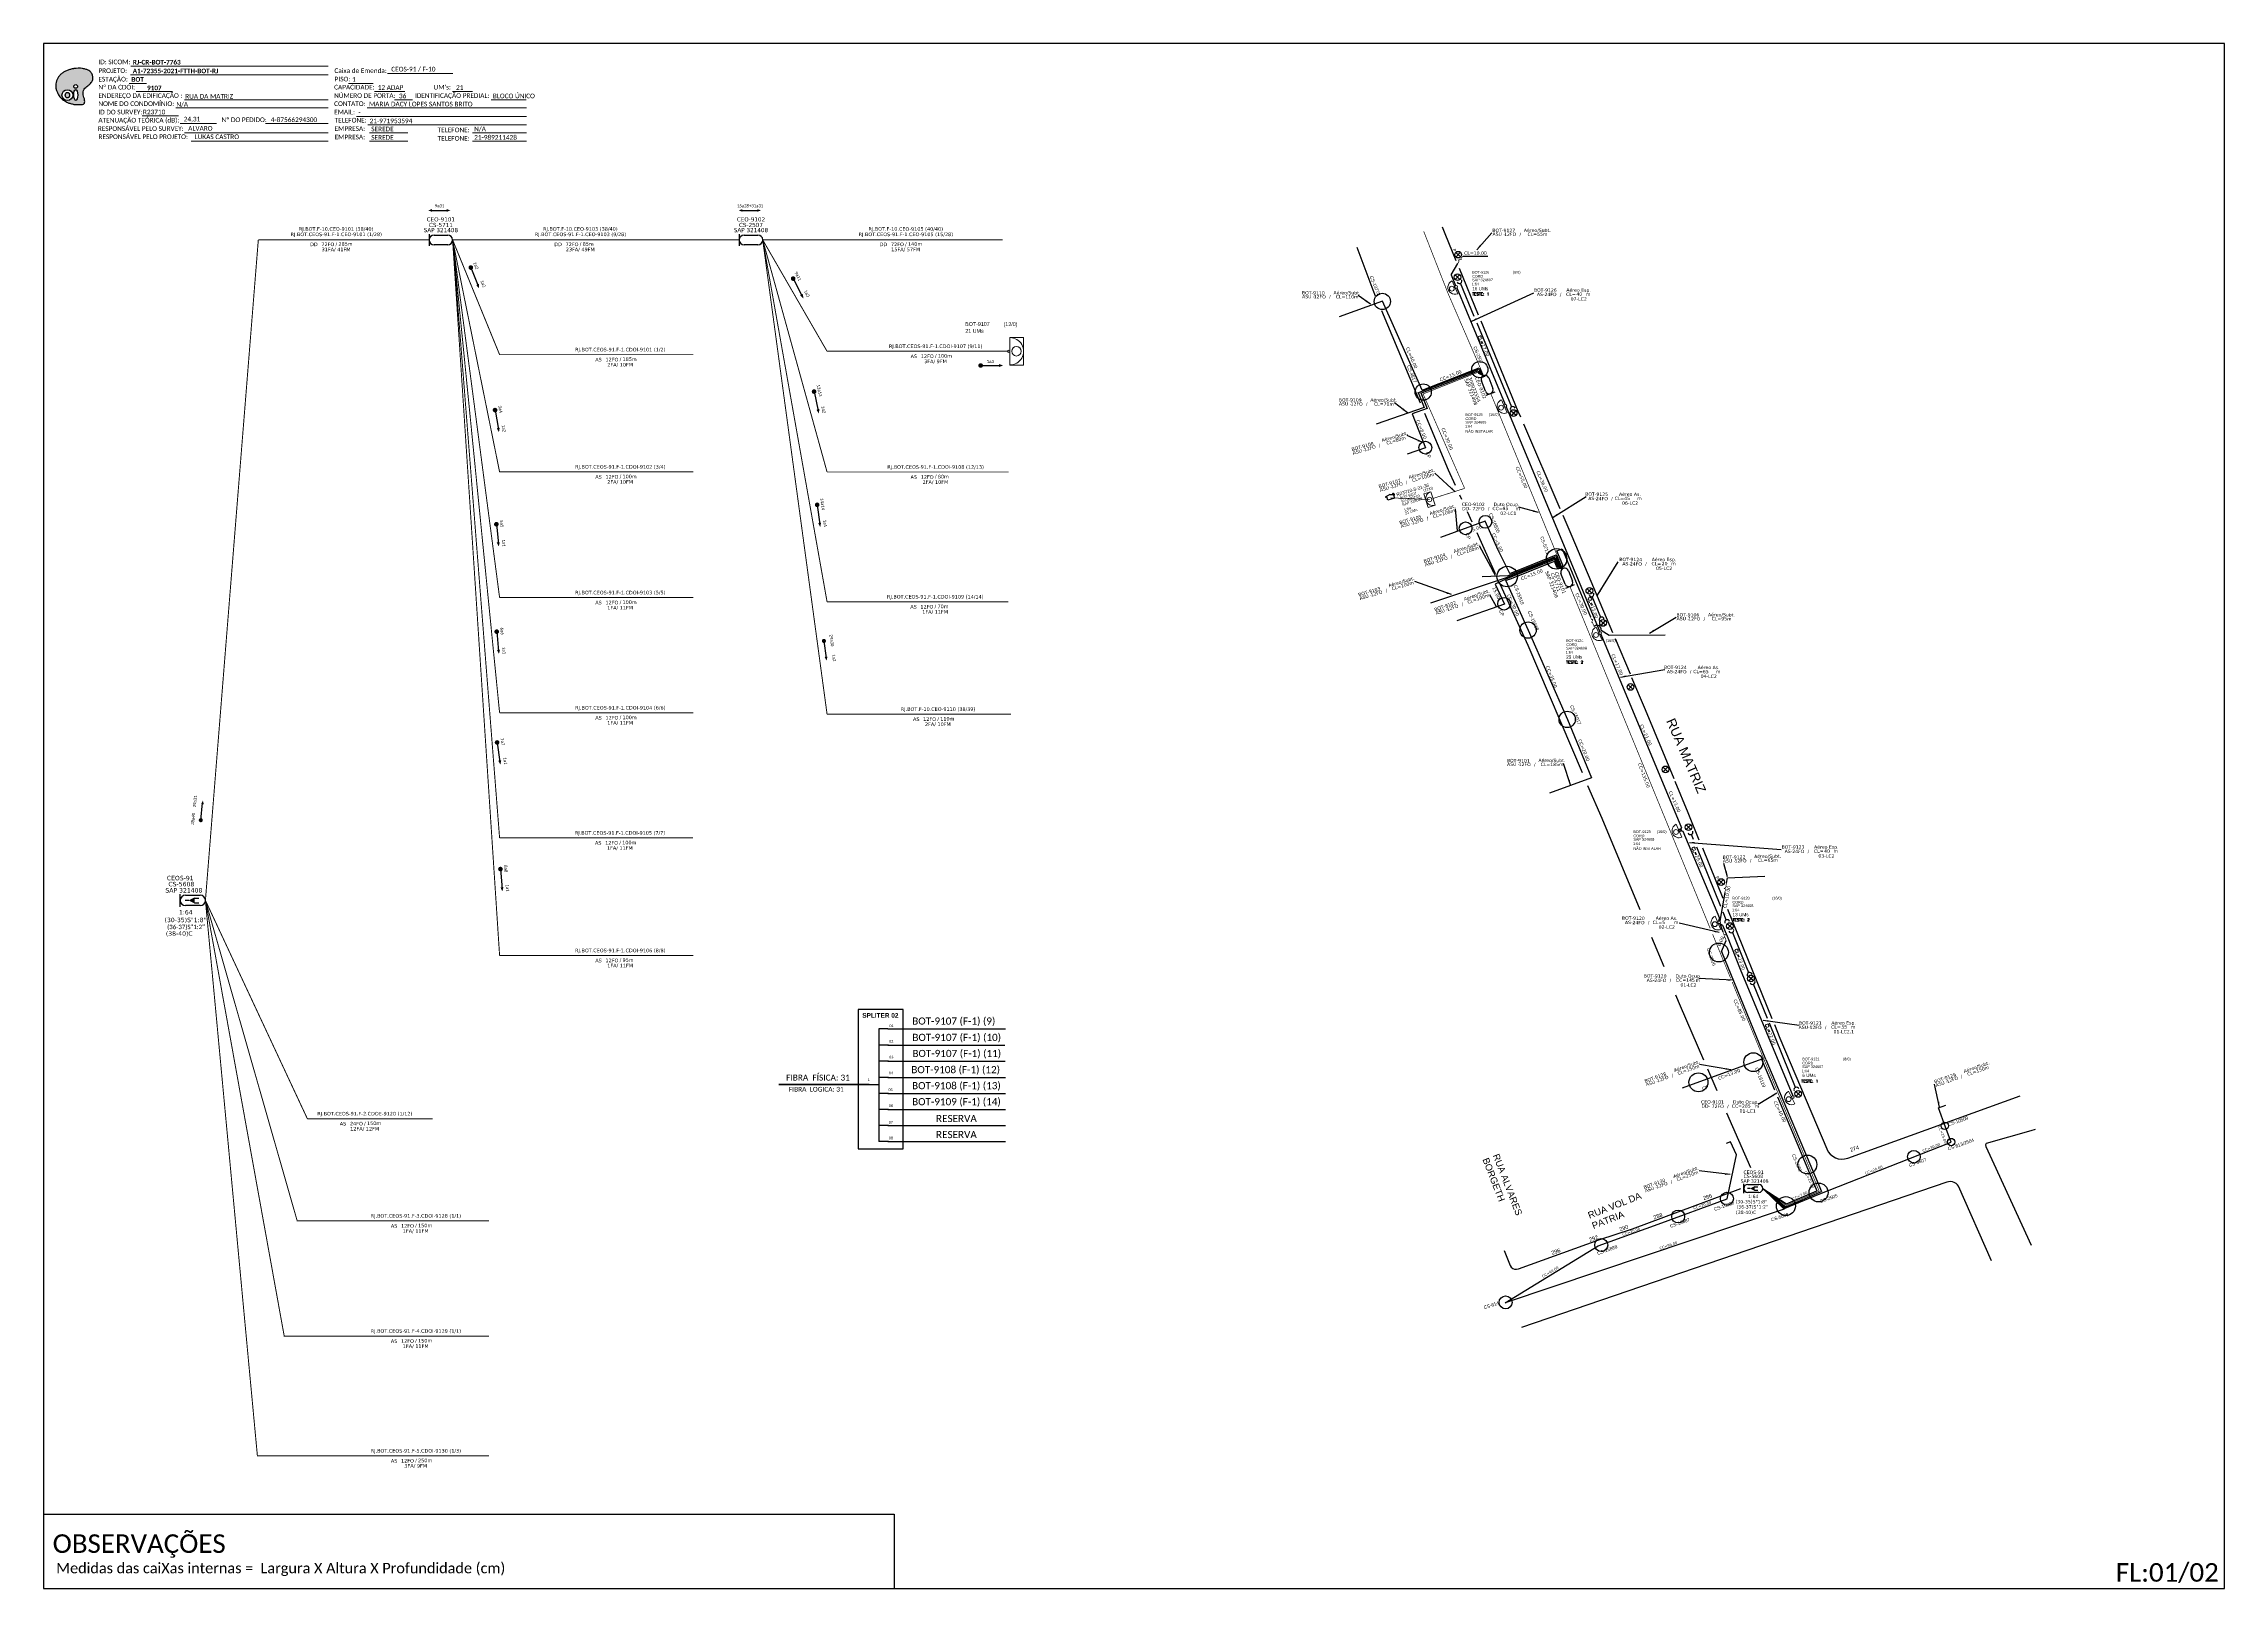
# Model space of a CAD drawing. Extents: x -89 to 1695, y 705 to 1299.
# Drawn here: x -89 to 749, y 705 to 1299 of the extents above; entities that cross this region are included whole.
import ezdxf
from ezdxf.enums import TextEntityAlignment as Align

# ---------------------------------------------------------------- set-up
doc = ezdxf.new("R2010")
doc.units = 0
for name, color, linetype in [('10.4-Postes', 1, 'Continuous'), ('20.4-CEOS', 1, 'Continuous'), ('20.5-CEO', 1, 'Continuous'), ('CAP a instalar', 1, 'Continuous'), ('CD a instalar', 1, 'Continuous'), ('celulas gpon', 7, 'Continuous'), ('label_cabos', 7, 'Continuous'), ('Legenda', 1, 'Continuous'), ('locais', 7, 'Continuous'), ('locais legendas', 7, 'Continuous'), ('QUADRA', 7, 'Continuous'), ('Segmento de Logradouro Texto', 5, 'Continuous'), ('SETA', 7, 'Continuous'), ('Subida Lateral', 5, 'Continuous'), ('surveys', 7, 'Continuous'), ('surveys legendas', 7, 'Continuous')]:
    doc.layers.add(name, color=color, linetype=linetype)
for name, color, linetype, lineweight in [("20.0-LEGENDA DOS CDO'S", 1, 'Continuous', 0), ('20.1-CDO_INTERIOR', 1, 'Continuous', 0), ('20.2-CDO_POSTE', 1, 'Continuous', 5), ('20.6-CORDOALHA_SUPORTE', 7, 'Continuous', 25), ('40.1-ETIQUETAS', 1, 'Continuous', 20), ('CORDOALHA_SUPORTE', 7, 'Continuous', 25)]:
    doc.layers.add(name, color=color, linetype=linetype, lineweight=lineweight)
doc.layers.add('DROP DE CLIENTE', color=140, linetype='Continuous', plot=False)
doc.layers.add('EXTRA', color=50, linetype='Continuous', plot=False)
doc.styles.add('ARIAL', font='arial.ttf')
doc.styles.add('DIGICADE', font='arial.ttf')
doc.styles.add('ROMANS', font='romans')
doc.styles.add('siredit', font='verdana.ttf')
doc.styles.get("Standard").update_dxf_attribs({"font": 'arial.ttf'})
doc.styles.add('WMF-Calibri0', font='calibri.ttf')
doc.styles.add('WMF-Calibri1', font='calibrib.ttf')
doc.linetypes.add('FENCELINE1', pattern='A,0.25,-0.1,[133,ltypeshp.shx,S=0.1,R=0,X=-0.1,Y=0],-0.1,1', length=1.45)
doc.dimstyles.new('CC', dxfattribs={"dimtxt": 1, "dimasz": 2, "dimexe": 0.18, "dimexo": 0.0625, "dimgap": 0.09, "dimtad": 0, "dimdec": 0, "dimrnd": 1, "dimzin": 0, "dimdsep": 46, "dimtxsty": 'siredit', "dimblk": 'NONE', "dimcen": 0, "dimse1": 1, "dimse2": 1, "dimsd1": 1, "dimsd2": 1, "dimclrt": 7, "dimadec": 0, "dimazin": 0, "dimtfac": 1, "dimtdec": 0, "dimtofl": 0, "dimtmove": 0, "dimatfit": 3, "dimfxl": 0, "dimtolj": 1, "dimtzin": 0, "dimarcsym": 0})

# ---------------------------------------------------------------- blocks, each defined once
blk = doc.blocks.new('OI')
h = blk.add_hatch(color=40)
edge = h.paths.add_edge_path()
edge.add_spline(control_points=[(4.35, -0.67), (3.92, -0.99), (3.26, -1.5), (2.81, -2.59), (2.9, -3.5), (3.06, -4.27), (3.31, -4.85), (3.37, -5.39), (3.4, -5.88), (3.2, -6.4), (2.54, -6.61), (1.65, -6.63), (0.55, -6.67), (-0.56, -6.42), (-1.61, -6.14), (-2.77, -5.61), (-3.92, -4.77), (-4.89, -3.7), (-5.34, -2.65), (-5.6, -1.94), (-5.85, -0.96), (-5.71, 0.47), (-5.1, 2.02), (-4.14, 3.02), (-3.3, 3.61), (-2.37, 4.16), (-1.36, 4.44), (-0.56, 4.7), (0.79, 4.85), (2.24, 4.97), (3.79, 4.57), (4.67, 4.21), (5.44, 3.65), (5.76, 2.99), (6.03, 2.21), (6.01, 1.46), (5.72, 0.64), (5.31, 0.08), (4.88, -0.38), (4.51, -0.55), (4.35, -0.67)], knot_values=[0, 0, 0, 0, 1.60434, 2.417191, 3.427595, 4.282808, 4.776746, 5.304182, 5.888771, 6.258406, 6.858137, 7.79129, 8.986195, 10.124242, 11.187857, 12.242908, 13.953784, 15.414161, 16.515391, 17.349188, 17.675853, 19.552021, 21.515531, 22.568638, 23.63245, 24.621084, 25.782718, 26.745347, 27.142653, 29.870543, 31.004649, 31.921532, 32.709589, 33.801391, 34.042471, 35.192333, 35.971461, 36.628871, 37.254359, 37.836911, 37.836911, 37.836911, 37.836911], degree=3, periodic=0)
h.paths.add_polyline_path([(1.13, -0.87, -1), (-0.04, -0.87, -1)], flags=16)
edge = h.paths.add_edge_path(flags=16)
edge.add_ellipse((0.56, -3.59), major_axis=(-0.02, 1.71), ratio=0.361305, start_angle=0, end_angle=360)
h.paths.add_polyline_path([(-0.36, -3.62, -1), (-3.8, -3.62, -1)], flags=16)
edge = h.paths.add_edge_path(flags=0)
edge.add_ellipse((-2.08, -3.62), major_axis=(0, 0.885), ratio=0.758294, start_angle=0, end_angle=360)
at = {"color": 40}
for centre, radius in [((-2.08, -3.62), 1.72), ((0.54, -0.87), 0.587)]:
    blk.add_circle(centre, radius, dxfattribs=at)
blk.add_ellipse((-2.08, -3.62), major_axis=(0, 0.885), ratio=0.758294, start_param=-3.141592653589792, end_param=3.141592653589792, dxfattribs=at)
blk.add_ellipse((0.56, -3.59), major_axis=(-0.02, 1.71), ratio=0.361305, dxfattribs=at)
at = {"color": 40, "start_tangent": (-0.800898, -0.598801), "end_tangent": (-0.800898, -0.598801)}
blk.add_spline([(4.35, -0.67), (3.2, -1.78), (2.9, -2.54), (2.92, -3.55), (3.12, -4.38), (3.28, -4.85), (3.37, -5.37), (3.35, -5.95), (3.2, -6.29), (2.66, -6.55), (1.73, -6.63), (0.54, -6.62), (-0.58, -6.41), (-1.6, -6.11), (-2.56, -5.67), (-3.95, -4.67), (-4.89, -3.56), (-5.37, -2.56), (-5.64, -1.78), (-5.72, -1.46), (-5.63, 0.42), (-4.84, 2.22), (-4.13, 2.99), (-3.27, 3.62), (-2.4, 4.09), (-1.3, 4.47), (-0.37, 4.72), (0.02, 4.77), (2.75, 4.8), (3.85, 4.53), (4.69, 4.16), (5.31, 3.68), (5.85, 2.73), (5.93, 2.5), (5.94, 1.35), (5.67, 0.62), (5.29, 0.08), (4.84, -0.36), (4.35, -0.67)], degree=3, dxfattribs=at)
blk = doc.blocks.new('CARIMBO')
at = {"color": 7, "lineweight": 0}
for points in [[(134.48, -16.3), (159.61, -16.3)], [(35.15, -20.06), (41.7, -20.06)], [(35.66, -16.79), (111.64, -16.79)], [(37.81, -23.14), (51.75, -23.14)], [(119.43, -20.02), (128.92, -20.02)], [(129.48, -23.14), (141.1, -23.14)], [(159.42, -23.14), (167.09, -23.14)], [(40.13, -32.55), (54.07, -32.55)], [(52.97, -29.48), (111.64, -29.48)], [(56.38, -26.37), (111.64, -26.37)], [(122.56, -32.72), (187.83, -32.72)], [(126.6, -29.48), (187.83, -29.48)], [(137.07, -26.37), (144.01, -26.37)], [(174.24, -26.37), (187.8, -26.37)], [(54.67, -35.52), (68.61, -35.52)], [(56.38, -39.07), (111.64, -39.07)], [(126.84, -35.96), (187.83, -35.96)], [(127.45, -39.07), (142.25, -39.07)], [(167.06, -39.07), (187.83, -39.07)], [(58.87, -42.31), (111.64, -42.31)], [(127.45, -42.31), (142.25, -42.31)], [(167.06, -42.31), (187.83, -42.31)]]:
    blk.add_lwpolyline(points, dxfattribs=at)
at = {"color": 7, "xscale": 1.213923925163967, "yscale": 1.213923925163967, "zscale": 1.213923925163967, "rotation": 0.1532896023949059}
blk.add_blockref('OI', (13.86, -20.16), dxfattribs=at)
at = {"color": 7, "lineweight": 0, "style": 'WMF-Calibri0'}
for s, height, p in [('PROJETO:', 1.793, (23.26, -16.04)), ('Caixa de Emenda:', 1.7927, (114.02, -16.04)), ('ESTAÇÃO:', 1.793, (23.26, -19.32)), ('ENDEREÇO DA EDIFICAÇÃO :', 1.7927, (23.26, -25.63)), ('Nº DA CDOI:', 1.7927, (23.26, -22.39)), ('CAPACIDADE:', 1.7927, (113.91, -22.39)), ('NÚMERO DE PORTA:', 1.7927, (113.91, -25.63)), ('PISO:', 1.793, (114.09, -19.28)), ('IDENTIFICAÇÃO PREDIAL:', 1.7927, (144.99, -25.63)), ("UM's:", 1.793, (152.15, -22.39)), ('ATENUAÇÃO TEÓRICA (dB):', 1.7927, (23.26, -35.09)), ('NOME DO CONDOMÍNIO:', 1.7927, (23.26, -28.74)), ('ID DO SURVEY:', 1.7927, (23.26, -31.97)), ('CONTATO:', 1.793, (113.91, -28.74)), ('EMAIL:', 1.793, (113.91, -31.97)), ('TELEFONE:', 1.793, (114.09, -35.09)), ('RESPONSÁVEL PELO SURVEY:', 1.7927, (23.02, -38.32)), ('RESPONSÁVEL PELO PROJETO:', 1.7927, (23.26, -41.44)), ('EMPRESA:', 1.793, (114.09, -38.32)), ('EMPRESA:', 1.793, (114.09, -41.56)), ('TELEFONE:', 1.793, (153.7, -38.83)), ('TELEFONE:', 1.793, (153.7, -42.06))]:
    blk.add_text(s, height=height, dxfattribs=at).set_placement(p)
at = {"color": 7, "lineweight": 0, "flags": 8}
for tag, p, style in [('PROJ', (36.46, -16.13), 'WMF-Calibri1'), ('CEOS-XX', (135.87, -15.46), 'WMF-Calibri0'), ('EST', (35.94, -19.41), 'WMF-Calibri1'), ('LOGRADOURO', (56.65, -25.91), 'WMF-Calibri0'), ('PISO_PTR', (120.78, -19.42), 'WMF-Calibri0'), ('CAPAC.', (130.66, -22.52), 'WMF-Calibri0'), ('N°', (138.85, -25.77), 'WMF-Calibri0'), ("UC'S", (160.78, -22.54), 'WMF-Calibri0'), ('N°PREDIO', (174.94, -25.77), 'WMF-Calibri0'), ('_ID_', (40.39, -31.94), 'WMF-Calibri0'), ('NOME_DO_COND.', (53.23, -29.02), 'WMF-Calibri0'), ('O_POTEN', (56.06, -34.68), 'WMF-Calibri0'), ('EMAIL', (123.26, -32.12), 'WMF-Calibri0'), ('NOME_DO_CONTATO', (127.3, -28.89), 'WMF-Calibri0'), ('RES_SURVEY', (57.78, -38.23), 'WMF-Calibri0'), ('RES_PROJ', (60.27, -41.47), 'WMF-Calibri0'), ('TELEFONE', (127.55, -35.36), 'WMF-Calibri0'), ('EMP_RESP_SURVEY', (128.16, -38.47), 'WMF-Calibri0'), ('EMP_RESP_PROJ', (128.16, -41.71), 'WMF-Calibri0'), ('CONT_RESP_SURVEY', (167.76, -38.47), 'WMF-Calibri0'), ('CONT_RESP_PROJ', (167.76, -41.71), 'WMF-Calibri0')]:
    blk.add_attdef(tag, p, '', height=1.79, dxfattribs=dict(at, style=style))
at = {"color": 7, "lineweight": 0, "style": 'WMF-Calibri1', "flags": 8}
blk.add_attdef("N° CDO'S", text='', height=1.79, dxfattribs=at).set_placement((44.78, -22.68), align=Align.CENTER)
blk = doc.blocks.new('CDOE-TEXTO PADRÃO')
at = {"layer": "20.0-LEGENDA DOS CDO'S", "color": 0, "style": 'ARIAL'}
for tag, p in [('CDO_N', (0.49, 7.39)), ('SAP', (0.51, 1.67)), ('CORDOALHA', (0.5, 4.33)), ('SPLITER_1', (0.59, -0.91)), ('(XX-XX_F)S', (0.54, -8.29)), ('(XX-XX_L)S', (0.55, -10.83)), ('SPLITER_2', (0.6, -3.55)), ('UMS', (0.55, -13.15))]:
    blk.add_attdef(tag, p, '', height=1.7, rotation=0.11799, dxfattribs=at)
blk.add_attdef('FIBRAS_UTILIZADAS', text='', height=1.7, rotation=0.11799, dxfattribs=at).set_placement((19.77, 7.43), align=Align.CENTER)
blk = doc.blocks.new('ETIQUETA_RS5F')
at = {"layer": '40.1-ETIQUETAS', "color": 0, "style": 'siredit'}
blk.add_text('/', height=1.5, dxfattribs=at).set_placement((1.58, -1.95), align=Align.MIDDLE_RIGHT)
for tag, p in [('ETIQUETA_R_SECUNDARIA', (1.21, 2.1)), ('ETIQUETA_R_PRIMARIA', (1.21, 4.1)), ('F_ATIVAS/F_MORTAS', (1.14, -4.24))]:
    blk.add_attdef(tag, text='', height=1.5, dxfattribs=at).set_placement(p, align=Align.MIDDLE_CENTER)
for tag, p in [('TIPO_CABO', (-6.58, -2.12)), ('CAP_CABO', (0.4, -2.09))]:
    blk.add_attdef(tag, text='', height=1.5, dxfattribs=at).set_placement(p, align=Align.MIDDLE_RIGHT)
for tag, p in [('FUSÃO_1', (0.85, -8.39)), ('FUSÃO_2', (0.85, -10.6)), ('FUSÃO_3', (0.85, -12.93)), ('FUSÃO_4', (0.85, -15.14)), ('FUSÃO_5', (0.85, -17.16))]:
    blk.add_attdef(tag, text='', height=1.5, dxfattribs=at).set_placement(p, align=Align.CENTER)
blk.add_attdef('METROS', text='', height=1.5, dxfattribs=at).set_placement((2.14, -1.95), align=Align.MIDDLE_LEFT)
blk = doc.blocks.new('MANHOLE_MS')
at = {"linetype": 'Continuous'}
blk.add_circle((0, 0), 0.0000101, dxfattribs=at)
blk = doc.blocks.new('SURVEY_SURVEY')
for p, q in [((0, 0.0000152), (-0.0000151, 0.0000108)), ((-0.0000151, 0.0000108), (-0.0000104, 0.0000108)), ((-0.0000103, 0), (-0.0000103, 0.0000108)), ((0.0000103, 0), (-0.0000103, 0)), ((0, 0.0000152), (0.0000151, 0.0000108)), ((0.0000101, 0.0000159), (0.0000117, 0.0000159)), ((0.0000101, 0.0000123), (0.0000101, 0.0000159)), ((0.0000151, 0.0000108), (0.0000103, 0.0000108)), ((0.0000103, 0.0000108), (0.0000103, 0)), ((0.0000117, 0.0000159), (0.0000117, 0.0000119))]:
    blk.add_line(p, q)
blk = doc.blocks.new('LEGENDA DOS CABOS')
at = {"layer": 'EXTRA', "color": 0, "style": 'siredit'}
for tag, p in [('ID', (4.6, 0.97)), ('XX', (9.03, 0.97))]:
    blk.add_attdef(tag, text='', height=0.48, rotation=359.69001, dxfattribs=at).set_placement(p, align=Align.MIDDLE_CENTER)
at = {"layer": 'Legenda', "color": 0, "style": 'siredit'}
for tag, p in [('TIPO_CABO', (1.31, 0)), ('CABO', (4.69, -0.05)), ('/', (6.81, -0.05)), ('METROS', (10.03, -0.05))]:
    blk.add_attdef(tag, text='', height=0.8, rotation=359.69001, dxfattribs=at).set_placement(p, align=Align.MIDDLE_CENTER)
blk = doc.blocks.new('*U100')
at = {"layer": '20.4-CEOS', "color": 7, "style": 'siredit'}
for tag, p in [('FIBRAS_SPLITTER', (0, 0)), ('FIBRAS_TOP_C', (0, -4.13)), ('RESERVA_FINAIS', (0, -5.46))]:
    blk.add_attdef(tag, p, '', height=1.01, dxfattribs=at)
for tag, p, flags in [('ID_ATIVIDADE', (0, -6.77), 3), ('QTDE', (0, -9.4), 1), ('FATOR', (0, -8.09), 1), ('FID', (0, -10.71), 1)]:
    blk.add_attdef(tag, p, '', height=1.01, dxfattribs=dict(at, flags=flags))
blk = doc.blocks.new('*U102')
at = {"color": 0}
blk.add_line((2.16, -0.5), (-2.08, -0.76), dxfattribs=at)
for centre, radius in [((-0.02, 0.38), 0.733), ((0.07, -1.02), 0.393)]:
    blk.add_circle(centre, radius, dxfattribs=at)
blk.add_arc((0.04, -0.63), 2.12, 3.44159, 183.44159, dxfattribs=at)
blk = doc.blocks.new('Inst CDOE-16 CAIXA DIST OPT CDOE 48F_16D C_SPL_2_1_8')
at = {"layer": "20.0-LEGENDA DOS CDO'S", "color": 0}
for tag, p, style, flags in [('ID_ATIVIDADE', (0.12, 6.47), 'ARIAL', 3), ('FATOR', (7.92, 6.47), 'ARIAL', 1), ('QTDE', (0.1, -1.17), 'DIGICADE', 3)]:
    blk.add_attdef(tag, p, '', height=0.8, rotation=0.11799, dxfattribs=dict(at, style=style, flags=flags))
at = {"layer": "20.0-LEGENDA DOS CDO'S", "color": 0, "style": 'ARIAL'}
for tag, p, height in [('1:XX', (-0.01, 1.7), 0.8), ('SAP', (0.12, 2.96), 0.8), ('CORDOALHA', (0.12, 4.02), 0.8), ('FID', (0.12, 5.25), 0.8), ('UMS', (0.14, 0.22), 1)]:
    blk.add_attdef(tag, p, '', height=height, rotation=0.11799, dxfattribs=at)
blk.add_attdef('FIBRAS_UTILIZADAS', text='', height=0.8, rotation=0.11799, dxfattribs=at).set_placement((13.48, 5.26), align=Align.CENTER)
blk = doc.blocks.new('Teste  FTTH')
at = {"color": 0, "lineweight": 0, "style": 'ROMANS'}
for tag, p in [('TESTE', (-2.3, -0.29)), ('QTDE', (0.21, -0.29))]:
    blk.add_attdef(tag, p, '', height=0.48, dxfattribs=at)
for tag, p, flags in [('FID', (-2.23, -1.25), 1), ('FATOR', (-2.23, -2.03), 3), ('ID_ATIVIDADE', (-2.23, -2.72), 3)]:
    blk.add_attdef(tag, p, '', height=0.48, dxfattribs=dict(at, flags=flags))
blk = doc.blocks.new('Inst CDOE-8 CAIXA DIST OPT CDOE 48F_8D C_SPL OPTAP')
at = {"layer": "20.0-LEGENDA DOS CDO'S", "color": 0}
for tag, p, style, flags in [('ID_ATIVIDADE', (0.12, 6.47), 'ARIAL', 3), ('FATOR', (7.92, 6.47), 'ARIAL', 1), ('QTDE', (0.23, -0.97), 'DIGICADE', 3)]:
    blk.add_attdef(tag, p, '', height=0.8, rotation=0.11799, dxfattribs=dict(at, style=style, flags=flags))
at = {"layer": "20.0-LEGENDA DOS CDO'S", "color": 0, "style": 'ARIAL'}
for tag, p, height in [('1:XX', (-0.01, 1.7), 0.8), ('SAP', (0.12, 2.96), 0.8), ('CORDOALHA', (0.12, 4.02), 0.8), ('FID', (0.12, 5.25), 0.8), ('UMS', (0.14, 0.22), 1)]:
    blk.add_attdef(tag, p, '', height=height, rotation=0.11799, dxfattribs=at)
blk.add_attdef('FIBRAS_UTILIZADAS', text='', height=0.8, rotation=0.11799, dxfattribs=at).set_placement((13.48, 5.26), align=Align.CENTER)
blk = doc.blocks.new('*U103')
at = {"color": 0}
blk.add_line((1.51, -1.63), (-2.15, 0.54), dxfattribs=at)
for centre, radius in [((0.2, 0.32), 0.733), ((-0.52, -0.89), 0.393)]:
    blk.add_circle(centre, radius, dxfattribs=at)
blk.add_arc((-0.32, -0.55), 2.12, 329.32683, 149.32683, dxfattribs=at)
blk = doc.blocks.new('*U104')
at = {"color": 0}
blk.add_line((1.51, -1.63), (-2.15, 0.54), dxfattribs=at)
for centre, radius in [((0.2, 0.32), 0.733), ((-0.52, -0.89), 0.393)]:
    blk.add_circle(centre, radius, dxfattribs=at)
blk.add_arc((-0.32, -0.55), 2.12, 329.32683, 149.32683, dxfattribs=at)
blk = doc.blocks.new('*U105')
at = {"color": 0}
blk.add_line((2.16, -0.52), (-2.08, -0.75), dxfattribs=at)
for centre, radius in [((-0.02, 0.38), 0.733), ((0.06, -1.02), 0.393)]:
    blk.add_circle(centre, radius, dxfattribs=at)
blk.add_arc((0.04, -0.63), 2.12, 3.08489, 183.08489, dxfattribs=at)
blk = doc.blocks.new('*U106')
at = {"color": 0}
blk.add_line((2.14, -0.58), (-2.1, -0.68), dxfattribs=at)
for centre, radius in [((0, 0.38), 0.733), ((0.03, -1.03), 0.393)]:
    blk.add_circle(centre, radius, dxfattribs=at)
blk.add_arc((0.02, -0.63), 2.12, 1.37817, 181.37817, dxfattribs=at)
blk = doc.blocks.new('*U107')
at = {"color": 0}
blk.add_line((2.16, -0.54), (-2.09, -0.73), dxfattribs=at)
for centre, radius in [((-0.01, 0.38), 0.733), ((0.05, -1.03), 0.393)]:
    blk.add_circle(centre, radius, dxfattribs=at)
blk.add_arc((0.03, -0.63), 2.12, 2.56354, 182.56354, dxfattribs=at)
blk = doc.blocks.new('Inst CORD ALUMINIO 4.8 MM 3F(sem recursos)')
at = {"layer": '20.6-CORDOALHA_SUPORTE', "color": 0, "lineweight": 0, "style": 'ROMANS'}
for tag, p, flags in [('ID_ATIVIDADE', (-5.2, -6.67), 3), ('FATOR', (-5.2, -4.44), 3), ('FID', (-5.2, -8.9), 1)]:
    blk.add_attdef(tag, p, '', height=1, dxfattribs=dict(at, flags=flags))
blk.add_attdef('LANCE', text='', height=1, dxfattribs=at).set_placement((-0.54, -2.21), align=Align.RIGHT)
at = {"layer": '20.6-CORDOALHA_SUPORTE', "color": 0, "style": 'siredit'}
blk.add_attdef('QTDE', (-0.54, -2.21), '', height=1, rotation=359.69001, dxfattribs=at)
blk = doc.blocks.new('_None')
blk = doc.blocks.new('Inst CB DT OCUP CFOA-SM-AS-80-TS-24')
at = {"layer": 'label_cabos', "color": 0, "style": 'siredit'}
for tag, flags, p in [('ID_ATIVIDADE', 3, (1.31, 2.67)), ('FATOR', 1, (11.56, 2.55))]:
    blk.add_attdef(tag, text='', height=1, rotation=359.69001, dxfattribs=dict(at, flags=flags)).set_placement(p, align=Align.MIDDLE_CENTER)
for tag, p in [('TIPO_CABO', (1.76, 0)), ('DESTINO_CABO', (3.13, 1.26)), ('CABO', (4.69, -0.05)), ('/', (7.71, -0.05)), ('LANCE', (10.91, 0)), ('TIPO_CABO', (13.11, 1.24)), ('UND', (15.96, 0)), ('FID', (13.15, -1.41))]:
    blk.add_attdef(tag, text='', height=1, rotation=359.69001, dxfattribs=at).set_placement(p, align=Align.MIDDLE_CENTER)
blk.add_attdef('QTDE', (12.43, -0.47), '', height=1, rotation=359.69001, dxfattribs=at)
blk = doc.blocks.new('Inst CB ESP CFOA-SM-AS-80-TS-24')
at = {"layer": 'label_cabos', "color": 0, "style": 'siredit'}
for tag, flags, p in [('ID_ATIVIDADE', 3, (1.31, 2.67)), ('FATOR', 1, (11.56, 2.55))]:
    blk.add_attdef(tag, text='', height=1, rotation=359.69001, dxfattribs=dict(at, flags=flags)).set_placement(p, align=Align.MIDDLE_CENTER)
for tag, p in [('TIPO_CABO', (1.76, 0)), ('DESTINO_CABO', (3.13, 1.26)), ('CABO', (4.69, -0.05)), ('/', (7.71, -0.05)), ('LANCE', (10.81, 0)), ('TIPO_CABO', (13.11, 1.24)), ('UND', (15.96, 0)), ('FID', (13.15, -1.41))]:
    blk.add_attdef(tag, text='', height=1, rotation=359.69001, dxfattribs=at).set_placement(p, align=Align.MIDDLE_CENTER)
blk.add_attdef('QTDE', (12.43, -0.47), '', height=1, rotation=359.69001, dxfattribs=at)
blk = doc.blocks.new('Inst CB AS CFOA-SM-AS-80-TS-24')
at = {"layer": 'label_cabos', "color": 0, "style": 'siredit'}
for tag, flags, p in [('ID_ATIVIDADE', 3, (1.31, 2.67)), ('FATOR', 1, (11.56, 2.55))]:
    blk.add_attdef(tag, text='', height=1, rotation=359.69001, dxfattribs=dict(at, flags=flags)).set_placement(p, align=Align.MIDDLE_CENTER)
for tag, p in [('TIPO_CABO', (1.76, 0)), ('DESTINO_CABO', (3.13, 1.26)), ('CABO', (4.69, -0.05)), ('/', (7.71, -0.05)), ('LANCE', (10.81, 0)), ('TIPO_CABO', (13.11, 1.24)), ('UND', (15.96, 0)), ('FID', (13.15, -1.41))]:
    blk.add_attdef(tag, text='', height=1, rotation=359.69001, dxfattribs=at).set_placement(p, align=Align.MIDDLE_CENTER)
blk.add_attdef('QTDE', (12.43, -0.47), '', height=1, rotation=359.69001, dxfattribs=at)
blk = doc.blocks.new('Inst CB ESP CFOA-SM-ASU-120-S-12')
at = {"layer": 'label_cabos', "color": 0, "style": 'siredit'}
for tag, flags, p in [('ID_ATIVIDADE', 3, (1.31, 2.67)), ('FATOR', 1, (11.56, 2.55))]:
    blk.add_attdef(tag, text='', height=1, rotation=359.69001, dxfattribs=dict(at, flags=flags)).set_placement(p, align=Align.MIDDLE_CENTER)
for tag, p in [('TIPO_CABO', (1.26, 0)), ('DESTINO_CABO', (3.13, 1.26)), ('CABO', (4.69, -0.05)), ('/', (7.71, -0.05)), ('LANCE', (10.81, 0)), ('TIPO_CABO', (13.11, 1.24)), ('UND', (15.96, 0)), ('FID', (13.15, -1.41))]:
    blk.add_attdef(tag, text='', height=1, rotation=359.69001, dxfattribs=at).set_placement(p, align=Align.MIDDLE_CENTER)
blk.add_attdef('QTDE', (12.43, -0.47), '', height=1, rotation=359.69001, dxfattribs=at)
blk = doc.blocks.new('Inst CB DT OCUP CFOA-SM-DD-S-72')
at = {"layer": 'label_cabos', "color": 0, "style": 'siredit'}
for tag, flags, p in [('ID_ATIVIDADE', 3, (1.31, 2.67)), ('FATOR', 1, (11.56, 2.55))]:
    blk.add_attdef(tag, text='', height=1, rotation=359.69001, dxfattribs=dict(at, flags=flags)).set_placement(p, align=Align.MIDDLE_CENTER)
for tag, p in [('TIPO_CABO', (1.11, 0)), ('DESTINO_CABO', (3.13, 1.26)), ('CABO', (4.69, -0.05)), ('/', (7.71, -0.05)), ('LANCE', (10.41, 0.02)), ('TIPO_CABO', (13.11, 1.24)), ('UND', (16.46, 0)), ('FID', (13.65, -1.41))]:
    blk.add_attdef(tag, text='', height=1, rotation=359.69001, dxfattribs=at).set_placement(p, align=Align.MIDDLE_CENTER)
blk.add_attdef('QTDE', (11.93, -0.45), '', height=1, rotation=359.69001, dxfattribs=at)
blk = doc.blocks.new('*U108')
at = {"layer": '20.4-CEOS', "color": 7, "style": 'siredit'}
blk.add_attdef('FIBRAS_SPLITTER', (0, 0), '', height=1.01, dxfattribs=at)
for tag, p, flags in [('QTDE', (0, -4.11), 1), ('ID_ATIVIDADE', (0, -1.48), 3), ('FATOR', (0, -2.79), 1), ('FID', (0, -5.42), 1)]:
    blk.add_attdef(tag, p, '', height=1.01, dxfattribs=dict(at, flags=flags))
blk = doc.blocks.new('CDOE_CT_POSTE')
at = {"layer": "20.0-LEGENDA DOS CDO'S", "color": 0, "style": 'ARIAL'}
for tag, p in [('CDO_N', (0.12, 5.25)), ('CORDOALHA', (0.12, 4.02)), ('SAP', (0.12, 2.96)), ('1:XX', (0.14, 1.23)), ('UMS', (0.14, 0.22))]:
    blk.add_attdef(tag, p, '', height=0.68, rotation=0.11799, dxfattribs=at)
blk.add_attdef('FIBRAS_UTILIZADAS', text='', height=0.68, rotation=0.11799, dxfattribs=at).set_placement((7.83, 5.26), align=Align.CENTER)

msp = doc.modelspace()

# ---------------------------------------------------------------- linework, layer by layer
at = {"color": 7, "linetype": 'Continuous'}
for p, q in [((231.84, 920.21), (231.84, 876.82)), ((235.35, 920.21), (231.84, 920.21)), ((235.53, 913.93), (231.84, 913.93)), ((235.53, 907.73), (231.84, 907.73)), ((228.19, 898.78), (231.82, 898.78)), ((235.53, 901.51), (231.84, 901.51)), ((235.53, 895.35), (231.84, 895.35)), ((235.53, 889.18), (231.84, 889.18)), ((235.53, 883), (231.84, 883)), ((235.53, 876.82), (231.84, 876.82))]:
    msp.add_line(p, q, dxfattribs=at)
at = {"color": 10, "linetype": 'Continuous'}
for p, q in [((235.35, 920.21), (280.49, 920.21)), ((235.35, 913.93), (280.33, 913.93)), ((235.35, 907.73), (280.41, 907.73)), ((235.35, 901.51), (280.49, 901.51)), ((235.35, 895.35), (280.49, 895.35)), ((235.35, 889.18), (280.49, 889.18)), ((235.35, 883), (280.49, 883)), ((235.35, 876.82), (280.49, 876.82))]:
    msp.add_line(p, q, dxfattribs=at)
at = {"color": 1, "linetype": 'Continuous', "lineweight": 60}
msp.add_line((228.19, 898.78), (193.38, 898.78), dxfattribs=at)
msp.add_lwpolyline([(-89.32, 705.02), (749.25, 705.02), (749.25, 1299.02), (-89.32, 1299.02), (-89.32, 705.02)])
at = {"color": 7, "lineweight": 0}
for points in [[(-55.82, 1290.33), (20.16, 1290.33)], [(-4.01, 1268.26), (20.14, 1268.26)]]:
    msp.add_lwpolyline(points, dxfattribs=at)
at = {"color": 7, "const_width": 0.885}
for points in [[(74.79, 1213.32, 1), (75.12, 1212.5, 1)], [(84.2, 1158.54, 1), (84.35, 1157.66, 1)], [(84.74, 1114.65, 1), (84.83, 1113.77, 1)], [(84.86, 1073.35, 1), (84.95, 1072.47, 1)], [(84.99, 1030.74, 1), (85.12, 1029.87, 1)], [(86.31, 982.06, 1), (86.38, 981.18, 1)]]:
    msp.add_lwpolyline(points, format="xyb", close=True, dxfattribs=at)
at = {"const_width": 0.885}
for points in [[(198.71, 1209.06, 1), (199.12, 1208.27, 1)], [(270.56, 1175.25, 1), (271.45, 1175.25, 1)], [(206.86, 1165.65, 1), (207.04, 1164.79, 1)], [(208.08, 1122.13, 1), (208.2, 1121.26, 1)]]:
    msp.add_lwpolyline(points, format="xyb", close=True, dxfattribs=at)
for points in [[(210.66, 1069.73, 0.784, 0.784, 1), (210.77, 1068.95, 0.784, 0.784, 1)], [(-28.93, 1000.03, 0.784, 0.784, 1), (-28.85, 1000.81, 0.784, 0.784, 1)]]:
    msp.add_lwpolyline(points, format="xyseb", close=True)
at = {"color": 7}
msp.add_lwpolyline([(223.87, 874), (241.15, 874), (241.15, 927.65), (223.87, 927.65)], close=True, dxfattribs=at)
msp.add_lwpolyline([(-89.24, 733.5), (237.71, 733.5), (237.71, 705.02)], dxfattribs=at)
at = {"layer": '10.4-Postes', "color": 1}
for p, q in [((453.69, 1218.75), (455.56, 1217)), ((455.5, 1218.81), (453.75, 1216.94)), ((453.44, 1210.13), (455.32, 1208.38)), ((455.26, 1210.19), (453.5, 1208.32)), ((475.01, 1157.86), (476.88, 1156.11)), ((476.82, 1157.92), (475.07, 1156.05)), ((504.13, 1089.46), (506.01, 1087.71)), ((505.95, 1089.52), (504.2, 1087.65)), ((509.37, 1077.14), (511.24, 1075.39)), ((511.18, 1077.2), (509.43, 1075.33)), ((519.94, 1052.51), (521.81, 1050.76)), ((521.75, 1052.57), (520, 1050.7)), ((533.42, 1020.83), (535.29, 1019.07)), ((535.23, 1020.89), (533.48, 1019.01)), ((542.24, 998.59), (544.11, 996.83)), ((544.05, 998.65), (542.3, 996.77)), ((554.79, 977.49), (556.66, 975.74)), ((556.6, 977.55), (554.85, 975.68)), ((558.15, 960.59), (560.02, 958.84)), ((559.96, 960.65), (558.21, 958.78)), ((566.28, 940.46), (568.15, 938.71)), ((568.09, 940.52), (566.34, 938.65)), ((584.44, 896.03), (586.32, 894.27)), ((586.26, 896.09), (584.5, 894.21))]:
    msp.add_line(p, q, dxfattribs=at)
for centre in [(454.62, 1217.87), (454.38, 1209.25), (475.94, 1156.98), (505.07, 1088.59), (510.31, 1076.26), (520.88, 1051.63), (534.36, 1019.95), (543.18, 997.71), (555.73, 976.62), (559.08, 959.71), (567.21, 939.58), (585.38, 895.15)]:
    msp.add_circle(centre, 1.28, dxfattribs=at)
at = {"layer": '20.1-CDO_INTERIOR', "color": 1, "lineweight": 18}
msp.add_lwpolyline([(443.14, 1120.69), (441.46, 1125.87), (444.05, 1126.71), (445.73, 1121.53)], close=True, dxfattribs=at)
msp.add_circle((443.59, 1123.7), 0.872, dxfattribs=at)
msp.add_arc((444.89, 1124.12), 2.72, 107.97524, 287.97524, dxfattribs=at)
at = {"layer": '20.4-CEOS', "color": 7}
for p, q in [((-34.79, 971.59), (-29.12, 971.59)), ((-29.12, 967.55), (-34.79, 967.55)), ((565.94, 860.33), (570.23, 860.33)), ((570.23, 857.27), (565.94, 857.27))]:
    msp.add_line(p, q, dxfattribs=at)
for points in [[(-36.81, 967.13), (-36.81, 972)], [(-33.52, 969.57), (-34.89, 969.57)], [(-31.29, 970.37), (-29.57, 970.37)], [(-31.29, 968.69), (-29.57, 968.69)], [(564.41, 856.96), (564.41, 860.64)], [(566.9, 858.8), (565.87, 858.8)], [(568.59, 859.4), (569.89, 859.4)], [(568.59, 858.13), (569.89, 858.13)]]:
    msp.add_lwpolyline(points, dxfattribs=at)
for points in [[(-33.52, 969.57, 0, 2.49, 0), (-31.18, 969.57, 2.49, 2.49, 0)], [(566.9, 858.8, 0, 1.89, 0), (568.67, 858.8, 1.89, 1.89, 0)]]:
    msp.add_lwpolyline(points, format="xyseb", dxfattribs=at)
for centre, radius, start, end in [((-34.79, 969.57), 2.02, 90, 270), ((-29.12, 969.57), 2.02, 270, 90), ((565.94, 858.8), 1.53, 90, 270), ((570.23, 858.8), 1.53, 270, 90)]:
    msp.add_arc(centre, radius, start, end, dxfattribs=at)
at = {"layer": '20.5-CEO', "color": 7}
for p, q in [((60.81, 1225.43), (66.07, 1225.43)), ((66.07, 1221.67), (60.81, 1221.67)), ((495.7, 1091.21), (494.14, 1095.22)), ((497, 1096.33), (498.56, 1092.32))]:
    msp.add_line(p, q, dxfattribs=at)
at = {"layer": '20.5-CEO', "color": 5}
for p, q in [((180.05, 1225.43), (185.32, 1225.43)), ((185.32, 1221.67), (180.05, 1221.67)), ((465.1, 1165.34), (463.54, 1169.35)), ((466.4, 1170.46), (467.96, 1166.45))]:
    msp.add_line(p, q, dxfattribs=at)
at = {"layer": '20.5-CEO', "color": 7}
for points in [[(58.93, 1225.81), (58.93, 1221.29)], [(495.96, 1089.66), (499.41, 1091)]]:
    msp.add_lwpolyline(points, dxfattribs=at)
at = {"layer": '20.5-CEO', "color": 5}
for points in [[(178.17, 1225.81), (178.17, 1221.29)], [(465.36, 1163.79), (468.81, 1165.13)]]:
    msp.add_lwpolyline(points, dxfattribs=at)
at = {"layer": '20.5-CEO', "color": 7}
for centre, radius, start, end in [((60.81, 1223.55), 1.88, 90, 270), ((66.07, 1223.55), 1.88, 270, 90), ((495.57, 1095.78), 1.53, 21.24099, 201.24099), ((497.13, 1091.76), 1.53, 201.24099, 21.24099)]:
    msp.add_arc(centre, radius, start, end, dxfattribs=at)
at = {"layer": '20.5-CEO', "color": 5}
for centre, radius, start, end in [((180.05, 1223.55), 1.88, 90, 270), ((185.32, 1223.55), 1.88, 270, 90), ((464.97, 1169.9), 1.53, 21.24099, 201.24099), ((466.53, 1165.89), 1.53, 201.24099, 21.24099)]:
    msp.add_arc(centre, radius, start, end, dxfattribs=at)
at = {"layer": '40.1-ETIQUETAS', "color": 1}
msp.add_lwpolyline([(282.24, 1185.98), (287.51, 1185.98), (287.51, 1175.43), (282.24, 1175.43)], close=True, dxfattribs=at)
for centre, major_axis, start_param, end_param in [((282.24, 1180.71), (-3.72, 3.72), 2.356194, 5.497787), ((284.74, 1180.71), (1.28, 1.28), 3.926991, 10.210176), ((281.75, 1180.71), (-0.344, 0.344), 2.356194490191767, 8.639379797371353)]:
    msp.add_ellipse(centre, major_axis=major_axis, ratio=1, start_param=start_param, end_param=end_param, dxfattribs=at)
at = {"layer": 'CAP a instalar', "linetype": 'FENCELINE1', "ltscale": 5}
msp.add_line((553.34, 952.26), (553.32, 952.29), dxfattribs=at)
at = {"layer": 'CAP a instalar', "color": 7, "ltscale": 7, "const_width": 0.366}
for points in [[(-27.1, 969.57), (-6.76, 1223.55)], [(58.93, 1223.55), (-6.76, 1223.55)], [(178.17, 1223.55), (67.95, 1223.55)], [(279.43, 1223.55), (187.19, 1223.55)]]:
    msp.add_lwpolyline(points, dxfattribs=at)
at = {"layer": 'CAP a instalar', "color": 7, "linetype": 'FENCELINE1', "ltscale": 7, "const_width": 0.366}
for points in [[(86.02, 1179.42), (67.95, 1223.55)], [(67.95, 1223.55), (86.02, 1134.34), (160.5, 1134.34)], [(86.02, 1086), (67.95, 1223.55)], [(86.02, 1041.71), (67.95, 1223.55)], [(67.95, 1223.55), (86.02, 948.37)], [(86.02, 993.58), (67.95, 1223.55)], [(211.94, 1134.3), (187.19, 1223.55)], [(211.94, 1084.38), (187.19, 1223.55)], [(211.94, 1041.19), (187.19, 1223.55)], [(160.5, 1179.42), (86.02, 1179.42), (86.02, 1179.42)], [(281.74, 1134.3), (211.94, 1134.3), (211.94, 1134.3)], [(160.5, 1086), (86.02, 1086)], [(86.02, 1041.71), (86.02, 1041.71), (160.5, 1041.71)], [(282.67, 1041.19), (211.94, 1041.19), (211.94, 1041.19)], [(160.38, 993.58), (86.02, 993.58), (86.02, 993.58)], [(-27.1, 969.57), (12.12, 885.57)], [(160.5, 948.37), (86.02, 948.37), (86.02, 948.37)], [(60.33, 885.57), (12.12, 885.57)]]:
    msp.add_lwpolyline(points, dxfattribs=at)
at = {"layer": 'CAP a instalar', "color": 1, "linetype": 'FENCELINE1', "ltscale": 7, "const_width": 0.366}
msp.add_lwpolyline([(211.94, 1180.71), (211.94, 1180.71), (187.19, 1223.55)], dxfattribs=at)
at = {"layer": 'CAP a instalar', "color": 8, "linetype": 'FENCELINE1', "ltscale": 5}
for points in [[(456.49, 1217.25), (456.49, 1217.25), (466, 1217.29)], [(451.95, 1210.06), (454.45, 1214.44)], [(451.95, 1210.06), (453.65, 1205.99)], [(440.82, 1165.72), (425.52, 1200), (408.9, 1193.97)], [(440.78, 1165.8), (462.72, 1174.4)], [(439.14, 1164.74), (462.57, 1173.83)], [(440.32, 1164.61), (462.36, 1173.23)], [(439.2, 1164.89), (441.6, 1159.12), (423.11, 1152.67)], [(440.28, 1164.72), (442.74, 1158.77), (436.96, 1156.68), (442.01, 1143.65), (434.98, 1141.22)], [(469.99, 1104.22), (464.95, 1115.37), (447.8, 1109.16)], [(474.5, 1095.28), (469.99, 1104.22)], [(493.04, 1097.63), (491.83, 1100.63), (472.89, 1093.15)], [(473.55, 1093.89), (491.95, 1101.24), (493.36, 1097.75)], [(473.82, 1094.53), (492.13, 1101.84), (493.71, 1097.91)], [(474.42, 1093.13), (491.67, 1099.96)], [(474.5, 1095.28), (492.26, 1102.39), (494.04, 1097.99)], [(492.68, 1097.45), (491.67, 1099.96)], [(494.83, 1098.45), (492.6, 1103.93), (494.6, 1104.7)], [(494.63, 1104.71), (505.49, 1078.62)], [(444.12, 1084.03), (473.55, 1093.89)], [(468.84, 1091.22), (472.47, 1083.5), (454.16, 1077.02)], [(463.83, 1094.16), (473.82, 1094.53)], [(472.89, 1093.15), (472.89, 1093.15), (468.84, 1091.22)], [(472.78, 1092.67), (481.54, 1073.43), (496.66, 1039.08), (505.88, 1016.69), (489.72, 1010.75)], [(474.38, 1093.11), (472.8, 1092.49), (472.8, 1092.49)], [(494.79, 1097.1), (494.83, 1098.45)], [(498.39, 1095.96), (498.19, 1096.16)], [(506.72, 1075.27), (507.11, 1075.03)], [(509.58, 1073.48), (512.68, 1071.52), (534.23, 1071.66)], [(557.81, 976.21), (558.22, 978.22), (572.52, 978.86)], [(555.3, 961.54), (557.24, 972.66)], [(571.39, 908.58), (540.69, 897.35)], [(571.29, 908.54), (576.23, 896.77)], [(577.38, 894.04), (585.83, 873.94)], [(642.01, 882.32), (639.36, 889.76), (642.15, 890.84)], [(644.22, 876.66), (642.01, 882.32)], [(571.75, 858.8), (579.97, 850.88), (472.71, 814.88), (508.39, 836.69), (531.57, 845.01), (558.03, 854.86), (561.62, 871.69), (559.35, 876.78), (557.61, 876.07)], [(585.83, 873.94), (592.56, 857.92)], [(593, 856.48), (644.22, 876.66)], [(571.75, 858.8), (580.42, 851.17)], [(571.75, 858.8), (580.92, 852.86), (592.56, 857.92)], [(580.42, 851.17), (593, 856.48)]]:
    msp.add_lwpolyline(points, dxfattribs=at)
at = {"layer": 'CAP a instalar', "color": 7, "linetype": 'FENCELINE1', "ltscale": 5}
for points in [[(454.04, 1205.06), (472.69, 1160.24)], [(473.07, 1159.34), (509.07, 1072.85)], [(509.46, 1071.92), (540.45, 997.48)], [(540.45, 997.48), (540.03, 996.56), (541, 996.13)], [(541, 996.13), (555.13, 962.75)], [(554.8, 961.62), (555.13, 962.75)], [(555.24, 960.72), (556.44, 957.48)], [(555.24, 960.72), (556.26, 960.04)], [(556.26, 960.04), (558.03, 955.81)], [(555.93, 949.86), (557.67, 954.13)], [(572.96, 908.43), (555.98, 949.82), (556.02, 949.69)], [(558.03, 955.81), (563.09, 943.14), (583.26, 894.46)], [(572.96, 908.43), (594.29, 857.59)], [(571.75, 858.8), (580.59, 851.7), (594.29, 857.59)]]:
    msp.add_lwpolyline(points, dxfattribs=at)
at = {"layer": 'CAP a instalar', "color": 1, "linetype": 'FENCELINE1', "ltscale": 7}
msp.add_lwpolyline([(281.75, 1180.71, 0.366, 0.366, 0), (211.94, 1180.71, 0.366, 0.366, 0), (211.94, 1180.71, 0.366, 0.366, 0)], format="xyseb", dxfattribs=at)
at = {"layer": 'CAP a instalar', "color": 8, "ltscale": 5}
for points in [[(462.77, 1174.29), (463.44, 1172.57)], [(462.36, 1173.23), (462.73, 1172.29)], [(462.57, 1173.83), (463.11, 1172.46)], [(462.62, 1172.36), (462.69, 1172.39)], [(464.25, 1171.26), (462.73, 1172.29)], [(463.11, 1172.46), (464.25, 1171.26)], [(464.25, 1171.26), (463.44, 1172.57)], [(474.42, 1093.13), (491.67, 1099.96)], [(492.68, 1097.45), (494.79, 1097.1)], [(493.04, 1097.63), (494.79, 1097.1)], [(493.36, 1097.75), (494.78, 1097.13)], [(494.79, 1097.1), (493.71, 1097.91)], [(494.04, 1097.99), (494.78, 1097.13)]]:
    msp.add_lwpolyline(points, dxfattribs=at)
at = {"layer": 'CAP a instalar', "color": 1, "linetype": 'FENCELINE1', "ltscale": 5, "const_width": 0.256}
for points in [[(441.13, 1164.31), (462.2, 1172.65)], [(441.13, 1164.31), (441.13, 1164.31), (441.13, 1164.31), (457.11, 1128), (457.11, 1128)], [(457.11, 1128), (444.89, 1124.12)]]:
    msp.add_lwpolyline(points, dxfattribs=at)
at = {"layer": 'CAP a instalar', "color": 1, "ltscale": 5, "const_width": 0.256}
for points in [[(462.2, 1172.65), (462.39, 1172.16)], [(462.39, 1172.16), (464.25, 1171.26)]]:
    msp.add_lwpolyline(points, dxfattribs=at)
at = {"layer": 'CAP a instalar', "linetype": 'ByBlock', "ltscale": 5}
msp.add_lwpolyline([(494.78, 1097.13), (494.79, 1097.1)], dxfattribs=at)
at = {"layer": 'CAP a instalar', "color": 7, "linetype": 'FENCELINE1', "ltscale": 7}
for points in [[(281.61, 1084.38, 0.366, 0.366, 0), (211.94, 1084.38, 0.366, 0.366, 0), (211.94, 1084.38, 0.366, 0.366, 0)], [(81.89, 846.32, 0.366, 0.366, 0), (8.2, 846.32, 0.366, 0.366, 0), (-27.1, 969.57, 0.366, 0.366, 0)], [(81.89, 755.98, 0.366, 0.366, 0), (-7.11, 755.98, 0.366, 0.366, 0), (-27.1, 969.57, 0.366, 0.366, 0)], [(81.89, 802.03, 0.366, 0.366, 0), (3.2, 802.03, 0.366, 0.366, 0), (-27.1, 969.57, 0.366, 0.366, 0)]]:
    msp.add_lwpolyline(points, format="xyseb", dxfattribs=at)
at = {"layer": 'CAP a instalar', "color": 8, "linetype": 'FENCELINE1', "ltscale": 5}
msp.add_lwpolyline([(509.58, 1073.48, 0.687172), (507.11, 1075.03)], format="xyb", dxfattribs=at)
at = {"layer": 'CD a instalar', "color": 7, "ltscale": 5, "const_width": 0.256}
for points in [[(441.37, 1226.82), (450.59, 1203.31)], [(450.55, 1203.36), (464.41, 1171.33)], [(467.14, 1164.49), (494.79, 1097.1)], [(497.58, 1090.3), (551.5, 958.86)], [(552.46, 956.53), (559.4, 939.61)], [(559.99, 938.16), (572.3, 908.16)], [(572.3, 908.16), (593.45, 857.75)], [(571.75, 858.8), (580.77, 852.29), (593.45, 857.75)]]:
    msp.add_lwpolyline(points, dxfattribs=at)
at = {"layer": 'CORDOALHA_SUPORTE'}
for points in [[(454.22, 1207.31, 1), (455.99, 1208.14)], [(476.51, 1158.87, 1), (474.71, 1158.09)], [(504.94, 1086.94, 1), (506.76, 1087.65)], [(510.73, 1077.85, 1), (508.87, 1077.23)], [(543, 995.5, 1), (544.83, 996.21)], [(559.01, 961.48, 1), (557.17, 960.82)], [(558.73, 957.73, 1), (560.55, 958.44)], [(567.61, 941.21, 1), (565.77, 940.56)], [(566.86, 937.89, 1), (568.69, 938.6)], [(585.64, 897.09, 1), (583.79, 896.43)]]:
    msp.add_lwpolyline(points, format="xyb", dxfattribs=at)
for points in [[(460.79, 1194.08), (455.45, 1206.93)], [(475.26, 1159.27), (461.87, 1191.47)], [(509.45, 1078.37), (506.18, 1086.39)], [(545.17, 992.96), (544.37, 994.92)], [(555.62, 967.24), (546.35, 990.05)], [(557.73, 962.04), (556.51, 965.04)], [(560.09, 957.22), (566.32, 941.79)], [(573.62, 924.1), (568.21, 937.41)], [(584.35, 897.66), (574.31, 922.4)]]:
    msp.add_lwpolyline(points, dxfattribs=at)
at = {"layer": 'DROP DE CLIENTE', "lineweight": 0}
msp.add_lwpolyline([(428.75, 1124.31), (443.59, 1123.7)], dxfattribs=at)
at = {"layer": 'QUADRA'}
for p, q in [((448.46, 1228.55), (449.48, 1226.01)), ((449.48, 1226.01), (453.76, 1215.62)), ((421.91, 1204.25), (415.77, 1220.58)), ((454.94, 1212.74), (462.36, 1194.73)), ((422.88, 1201.94), (421.91, 1204.25)), ((440.13, 1160.81), (425.26, 1196.28)), ((463.32, 1192.38), (477.61, 1157.68)), ((477.61, 1157.68), (478.53, 1155.54)), ((450.95, 1135), (441.83, 1156.76)), ((479.73, 1152.76), (493.75, 1120.27)), ((453.62, 1129.11), (450.95, 1135)), ((456.04, 1123.78), (455.29, 1125.42)), ((459.98, 1115.07), (458.2, 1118.99)), ((494.83, 1117.76), (498.34, 1109.62)), ((469.02, 1095.15), (461.89, 1110.86)), ((498.34, 1109.62), (513.98, 1072.59)), ((481.5, 1067.62), (470.91, 1090.97)), ((502.41, 1018.64), (481.5, 1067.62)), ((514.96, 1070.26), (520.71, 1056.64)), ((521.31, 1055.24), (526.47, 1043.02)), ((526.47, 1043.02), (537.52, 1016.41)), ((537.93, 1015.43), (542.93, 1003.37)), ((509.94, 1001), (504.53, 1013.67)), ((524.62, 965.95), (509.94, 1001)), ((542.93, 1003.37), (547.21, 992.89)), ((548.51, 989.72), (556.38, 970.46)), ((558.13, 966.15), (575.26, 924.2)), ((533.8, 944.03), (529.08, 955.3)), ((540.12, 928.95), (538.36, 933.15)), ((549.12, 908.19), (540.12, 928.95)), ((576.23, 921.83), (578.35, 916.64)), ((578.35, 916.64), (596.34, 874)), ((554.25, 896.35), (550.64, 904.67)), ((604.41, 870.46), (670.76, 894.37)), ((567.1, 866.7), (557.95, 887.81)), ((674.84, 880.95), (657.65, 876.11)), ((676.48, 881.53), (674.84, 880.95)), ((657.65, 876.11), (657.38, 875.56)), ((657.38, 875.56), (657.48, 874.93)), ((657.48, 874.93), (660.61, 868.32)), ((660.61, 868.32), (674.98, 837.04)), ((642.46, 861.25), (479, 805.35)), ((521.66, 843.28), (563.34, 858.78)), ((643.1, 861.4), (642.46, 861.25)), ((643.87, 861.46), (643.1, 861.4)), ((644.65, 861.36), (643.87, 861.46)), ((645.39, 861.12), (644.65, 861.36)), ((646.05, 860.73), (645.39, 861.12)), ((646.62, 860.23), (646.05, 860.73)), ((647.06, 859.63), (646.62, 860.23)), ((659.71, 831.03), (647.06, 859.63)), ((477.85, 827.87), (508.74, 839.04)), ((508.74, 839.04), (521.66, 843.28)), ((472.26, 834.97), (474.6, 829.18)), ((474.6, 829.18), (475, 828.56)), ((475, 828.56), (475.58, 828.08)), ((475.58, 828.08), (476.3, 827.79)), ((476.3, 827.79), (477.07, 827.72)), ((477.07, 827.72), (477.85, 827.87))]:
    msp.add_line(p, q, dxfattribs=at)
msp.add_arc((602.24, 876.49), 6.41, 202.86405, 289.81672, dxfattribs=at)
at = {"layer": 'SETA', "color": 7}
for points in [[(59.48, 1234.86), (66.22, 1234.86)], [(74.95, 1212.91), (77.76, 1205.84)], [(84.28, 1158.1), (85.58, 1150.61)], [(84.78, 1114.21), (85.56, 1106.64)], [(84.9, 1072.91), (85.66, 1065.34)], [(85.05, 1030.31), (86.15, 1022.78)], [(86.35, 981.62), (86.98, 974.04)]]:
    msp.add_lwpolyline(points, dxfattribs=at)
at = {"layer": 'SETA'}
for points in [[(178.88, 1234.86), (185.63, 1234.86)], [(198.91, 1208.66), (202.38, 1201.89)], [(271.01, 1175.25), (278.61, 1175.25)], [(206.95, 1165.22), (208.54, 1157.78)], [(208.14, 1121.69), (209.15, 1114.15)], [(210.72, 1069.34), (211.62, 1062.66)], [(-28.89, 1000.42), (-28.16, 1007.12)]]:
    msp.add_lwpolyline(points, dxfattribs=at)
at = {"layer": 'SETA', "color": 7}
for points in [[(60.02, 1235.4), (58.58, 1234.87), (60.02, 1234.35)], [(65.68, 1235.4), (67.12, 1234.87), (65.68, 1234.35)], [(78.1, 1206.63), (78.15, 1204.91), (77, 1206.19)], [(86.07, 1151.31), (85.77, 1149.61), (84.91, 1151.11)], [(86.09, 1107.31), (85.67, 1105.64), (84.92, 1107.19)], [(86.2, 1066.01), (85.77, 1064.34), (85.02, 1065.89)], [(86.66, 1023.47), (86.31, 1021.78), (85.49, 1023.3)], [(87.53, 974.7), (87.07, 973.03), (86.35, 974.6)]]:
    msp.add_solid(points, dxfattribs=at)
at = {"layer": 'SETA'}
for points in [[(179.42, 1235.4), (177.99, 1234.87), (179.42, 1234.35)], [(185.08, 1235.4), (186.52, 1234.87), (185.08, 1234.35)], [(202.64, 1202.71), (202.85, 1201), (201.59, 1202.17)], [(278, 1175.85), (279.62, 1175.26), (278, 1174.67)], [(209, 1158.51), (208.77, 1156.8), (207.85, 1158.26)], [(209.66, 1114.84), (209.3, 1113.15), (208.5, 1114.68)], [(212.08, 1063.27), (211.75, 1061.77), (211.04, 1063.12)], [(-28.75, 1006.64), (-28.07, 1008.01), (-27.71, 1006.53)]]:
    msp.add_solid(points, dxfattribs=at)
at = {"layer": 'Subida Lateral', "color": 5, "const_width": 0.256}
for points in [[(454.45, 1214.44), (455.04, 1215.52), (454.69, 1215.83), (455.82, 1216.09), (455.65, 1216.3), (456.46, 1217.39)], [(505.49, 1078.62), (505.92, 1077.48), (506.37, 1077.61), (505.98, 1076.51), (506.25, 1076.55), (506.72, 1075.27)], [(557.22, 972.62), (557.38, 974.02), (556.93, 974.14), (557.82, 974.89), (557.56, 974.99), (557.79, 976.33)], [(556.44, 957.48), (556.86, 956.33), (557.31, 956.46), (556.92, 955.37), (557.19, 955.4), (557.67, 954.13)]]:
    msp.add_lwpolyline(points, dxfattribs=at)

# ---------------------------------------------------------------- block references
ref = msp.add_blockref('CARIMBO', (-91.51, 1303.77))
ref.add_attrib('PROJ', 'A1-72355-2021-FTTH-BOT-RJ', (-55.05, 1287.63), dxfattribs={"color": 7, "lineweight": 0, "height": 1.7927, "style": 'WMF-Calibri1'})
ref.add_attrib('EST', 'BOT', (-55.57, 1284.35), dxfattribs={"color": 7, "lineweight": 0, "height": 1.793, "style": 'WMF-Calibri1'})
ref.add_attrib("N° CDO'S", '9107', dxfattribs={"color": 7, "lineweight": 0, "height": 1.793, "style": 'WMF-Calibri1'}).set_placement((-46.73, 1281.09), align=Align.CENTER)
ref.add_attrib('LOGRADOURO', 'RUA DA MATRIZ', (-34.86, 1277.86), dxfattribs={"color": 7, "lineweight": 0, "height": 1.7927, "style": 'WMF-Calibri0'})
ref.add_attrib('NOME_DO_COND.', 'N/A', (-38.28, 1274.74), dxfattribs={"color": 7, "lineweight": 0, "height": 1.793, "style": 'WMF-Calibri0'})
ref.add_attrib('_ID_', 'R23710', (-51.11, 1271.83), dxfattribs={"color": 7, "lineweight": 0, "height": 1.793, "style": 'WMF-Calibri0'})
ref.add_attrib('O_POTEN', '24,31', (-35.45, 1269.09), dxfattribs={"color": 7, "lineweight": 0, "height": 1.793, "style": 'WMF-Calibri0'})
ref.add_attrib('RES_SURVEY', 'ALVARO', (-33.73, 1265.54), dxfattribs={"color": 7, "lineweight": 0, "height": 1.793, "style": 'WMF-Calibri0'})
ref.add_attrib('RES_PROJ', 'LUKAS CASTRO', (-31.24, 1262.3), dxfattribs={"color": 7, "lineweight": 0, "height": 1.7927, "style": 'WMF-Calibri0'})
ref.add_attrib('CEOS-XX', 'CEOS-91 / F-10', (44.36, 1288.31), dxfattribs={"color": 7, "lineweight": 0, "height": 1.7927, "style": 'WMF-Calibri0'})
ref.add_attrib('CAPAC.', '12 ADAP', (39.15, 1281.25), dxfattribs={"color": 7, "lineweight": 0, "height": 1.793, "style": 'WMF-Calibri0'})
ref.add_attrib("UC'S", '21', (69.27, 1281.23), dxfattribs={"color": 7, "lineweight": 0, "height": 1.793, "style": 'WMF-Calibri0'})
ref.add_attrib('PISO_PTR', '1', (29.28, 1284.34), dxfattribs={"color": 7, "lineweight": 0, "height": 1.79, "style": 'WMF-Calibri0'})
ref.add_attrib('N°', '36', (47.34, 1278), dxfattribs={"color": 7, "lineweight": 0, "height": 1.793, "style": 'WMF-Calibri0'})
ref.add_attrib('N°PREDIO', 'BLOCO ÚNICO', (83.43, 1278), dxfattribs={"color": 7, "lineweight": 0, "height": 1.7927, "style": 'WMF-Calibri0'})
ref.add_attrib('NOME_DO_CONTATO', 'MARIA DACY LOPES SANTOS BRITO', (35.79, 1274.88), dxfattribs={"color": 7, "lineweight": 0, "height": 1.7927, "style": 'WMF-Calibri0'})
ref.add_attrib('EMAIL', '-', (31.75, 1271.65), dxfattribs={"color": 7, "lineweight": 0, "height": 1.79, "style": 'WMF-Calibri0'})
ref.add_attrib('TELEFONE', '21-971953594', (36.04, 1268.41), dxfattribs={"color": 7, "lineweight": 0, "height": 1.7927, "style": 'WMF-Calibri0'})
ref.add_attrib('EMP_RESP_SURVEY', 'SEREDE', (36.65, 1265.3), dxfattribs={"color": 7, "lineweight": 0, "height": 1.793, "style": 'WMF-Calibri0'})
ref.add_attrib('EMP_RESP_PROJ', 'SEREDE', (36.65, 1262.06), dxfattribs={"color": 7, "lineweight": 0, "height": 1.793, "style": 'WMF-Calibri0'})
ref.add_attrib('CONT_RESP_SURVEY', 'N/A', (76.25, 1265.3), dxfattribs={"color": 7, "lineweight": 0, "height": 1.793, "style": 'WMF-Calibri0'})
ref.add_attrib('CONT_RESP_PROJ', '21-989211428', (76.25, 1262.06), dxfattribs={"color": 7, "lineweight": 0, "height": 1.7927, "style": 'WMF-Calibri0'})
at = {"color": 0, "lineweight": 0, "xscale": 1.282051282051282, "yscale": 1.282051282051282, "zscale": 1.282051282051282}
for p, rotation, values in [((466.36, 1183.72), 293.9963951192394, {'QTDE': '27.00', 'LANCE': 'CL='}), ((508.52, 1082.96), 290.291767666583, {'QTDE': '15.00', 'LANCE': 'CL='}), ((548.58, 987.18), 293.583914774612, {'QTDE': '29.00', 'LANCE': 'CL='}), ((564.98, 947.7), 290.7460802804651, {'QTDE': '23.00', 'LANCE': 'CL='}), ((576.72, 918.93), 290.7460802804651, {'QTDE': '22.00', 'LANCE': 'CL='})]:
    msp.add_blockref('Inst CORD ALUMINIO 4.8 MM 3F(sem recursos)', p, dxfattribs=dict(at, rotation=rotation)).add_auto_attribs(values)
at = {"color": 0, "lineweight": 0}
ref = msp.add_blockref('Inst CB DT OCUP CFOA-SM-DD-S-72', (456.41, 1120.24), dxfattribs=dict(at, xscale=1.282051282051282, yscale=1.282051282051282, zscale=1.282051282051282))
ref.add_attrib('DESTINO_CABO', 'CEO-9102', dxfattribs={"layer": 'label_cabos', "color": 0, "height": 1.282, "rotation": 359.69001, "style": 'siredit'}).set_placement((460.43, 1121.85), align=Align.MIDDLE_CENTER)
ref.add_attrib('TIPO_CABO', 'Duto Ocup.', dxfattribs={"layer": 'label_cabos', "color": 0, "height": 1.282, "rotation": 359.69001, "style": 'siredit'}).set_placement((473.22, 1121.83), align=Align.MIDDLE_CENTER)
ref.add_attrib('/', '/', dxfattribs={"layer": 'label_cabos', "color": 0, "height": 1.28, "rotation": 359.69001, "style": 'siredit'}).set_placement((466.3, 1120.17), align=Align.MIDDLE_CENTER)
ref.add_attrib('FID', '02-LC1', dxfattribs={"layer": 'label_cabos', "color": 0, "height": 1.282, "rotation": 359.69001, "style": 'siredit'}).set_placement((473.91, 1118.42), align=Align.MIDDLE_CENTER)
ref.add_attrib('LANCE', 'CC=', dxfattribs={"layer": 'label_cabos', "color": 0, "height": 1.282, "rotation": 359.69001, "style": 'siredit'}).set_placement((469.76, 1120.26), align=Align.MIDDLE_CENTER)
ref.add_attrib('UND', 'm', dxfattribs={"layer": 'label_cabos', "color": 0, "height": 1.28, "rotation": 359.69001, "style": 'siredit'}).set_placement((477.52, 1120.24), align=Align.MIDDLE_CENTER)
ref.add_attrib('CABO', '72FO', dxfattribs={"layer": 'label_cabos', "color": 0, "height": 1.282, "rotation": 359.69001, "style": 'siredit'}).set_placement((462.42, 1120.17), align=Align.MIDDLE_CENTER)
ref.add_attrib('TIPO_CABO', 'DD-', dxfattribs={"layer": 'label_cabos', "color": 0, "height": 1.282, "rotation": 359.69001, "style": 'siredit'}).set_placement((457.84, 1120.23), align=Align.MIDDLE_CENTER)
ref.add_attrib('QTDE', '85', (471.71, 1119.65), dxfattribs={"layer": 'label_cabos', "color": 0, "height": 1.282, "rotation": 359.69001, "style": 'siredit'})
ref = msp.add_blockref('Inst CB DT OCUP CFOA-SM-DD-S-72', (548.44, 890.45), dxfattribs=dict(at, xscale=1.282051282051282, yscale=1.282051282051282, zscale=1.282051282051282))
ref.add_attrib('DESTINO_CABO', 'CEO-9101', dxfattribs={"layer": 'label_cabos', "color": 0, "height": 1.282, "rotation": 359.69001, "style": 'siredit'}).set_placement((552.45, 892.07), align=Align.MIDDLE_CENTER)
ref.add_attrib('TIPO_CABO', 'Duto Ocup.', dxfattribs={"layer": 'label_cabos', "color": 0, "height": 1.282, "rotation": 359.69001, "style": 'siredit'}).set_placement((565.24, 892.05), align=Align.MIDDLE_CENTER)
ref.add_attrib('/', '/', dxfattribs={"layer": 'label_cabos', "color": 0, "height": 1.28, "rotation": 359.69001, "style": 'siredit'}).set_placement((558.33, 890.39), align=Align.MIDDLE_CENTER)
ref.add_attrib('FID', '01-LC1', dxfattribs={"layer": 'label_cabos', "color": 0, "height": 1.282, "rotation": 359.69001, "style": 'siredit'}).set_placement((565.93, 888.64), align=Align.MIDDLE_CENTER)
ref.add_attrib('LANCE', 'CC=', dxfattribs={"layer": 'label_cabos', "color": 0, "height": 1.282, "rotation": 359.69001, "style": 'siredit'}).set_placement((561.78, 890.48), align=Align.MIDDLE_CENTER)
ref.add_attrib('UND', 'm', dxfattribs={"layer": 'label_cabos', "color": 0, "height": 1.28, "rotation": 359.69001, "style": 'siredit'}).set_placement((569.54, 890.46), align=Align.MIDDLE_CENTER)
ref.add_attrib('CABO', '72FO', dxfattribs={"layer": 'label_cabos', "color": 0, "height": 1.282, "rotation": 359.69001, "style": 'siredit'}).set_placement((554.44, 890.39), align=Align.MIDDLE_CENTER)
ref.add_attrib('TIPO_CABO', 'DD-', dxfattribs={"layer": 'label_cabos', "color": 0, "height": 1.282, "rotation": 359.69001, "style": 'siredit'}).set_placement((549.86, 890.45), align=Align.MIDDLE_CENTER)
ref.add_attrib('QTDE', '285', (563.73, 889.87), dxfattribs={"layer": 'label_cabos', "color": 0, "height": 1.282, "rotation": 359.69001, "style": 'siredit'})
at = {"layer": "20.0-LEGENDA DOS CDO'S", "color": 7, "lineweight": 0, "xscale": 1.282051282051282, "yscale": 1.282051282051282, "zscale": 1.282051282051282}
for name, p, values in [('Inst CDOE-8 CAIXA DIST OPT CDOE 48F_8D C_SPL OPTAP', (459.83, 1203.87), {'FID': 'BOT-9126', 'CORDOALHA': 'CORD', 'SAP': 'SAP 324607', '1:XX': '1:64', 'UMS': '16 UMs', 'FIBRAS_UTILIZADAS': '(8/0)'}), ('Inst CDOE-16 CAIXA DIST OPT CDOE 48F_16D C_SPL_2_1_8', (495.97, 1062.24), {'FID': 'BOT-9124', 'CORDOALHA': 'CORD', 'SAP': 'SAP 324608', '1:XX': '1:64', 'UMS': '29 UMs', 'FIBRAS_UTILIZADAS': '(16/0)'}), ('Inst CDOE-16 CAIXA DIST OPT CDOE 48F_16D C_SPL_2_1_8', (559.94, 963.2), {'FID': 'BOT-9120', 'CORDOALHA': 'CORD', 'SAP': 'SAP 324608', '1:XX': '1:64', 'UMS': '13 UMs', 'FIBRAS_UTILIZADAS': '(16/0)'}), ('Inst CDOE-8 CAIXA DIST OPT CDOE 48F_8D C_SPL OPTAP', (586.79, 901.33), {'FID': 'BOT-9121', 'CORDOALHA': 'CORD', 'SAP': 'SAP 324607', '1:XX': '1:64', 'UMS': '6 UMs', 'FIBRAS_UTILIZADAS': '(8/0)'})]:
    msp.add_blockref(name, p, dxfattribs=at).add_auto_attribs(values)
at = {"layer": "20.0-LEGENDA DOS CDO'S", "color": 7, "lineweight": 0}
for p, xscale, yscale, zscale, rotation, values in [((465.19, 1202.84), 2.24423076923077, 2.244230769230769, 2.244230769230769, 3.126797674058592e-05, {'TESTE': 'TESTE:', 'QTDE': '1'}), ((501.32, 1061.29), 2.244230769230759, 2.24423076923076, 2.24423076923076, 0.004078562105346835, {'TESTE': 'TESTE:', 'QTDE': '2'}), ((565.3, 962.24), 2.244230769230762, 2.244230769230763, 2.244230769230763, 0.004078562105398154, {'TESTE': 'TESTE:', 'QTDE': '2'}), ((591.71, 900.18), 2.24423076923077, 2.24423076923077, 2.24423076923077, 3.126797674104016e-05, {'TESTE': 'TESTE:', 'QTDE': '1'})]:
    msp.add_blockref('Teste  FTTH', p, dxfattribs=dict(at, xscale=xscale, yscale=yscale, zscale=zscale, rotation=rotation)).add_auto_attribs(values)
at = {"layer": "20.0-LEGENDA DOS CDO'S", "color": 252}
ref = msp.add_blockref('CDOE_CT_POSTE', (457.25, 1149.13), dxfattribs=dict(at, xscale=1.282051282051282, yscale=1.282051282051282, zscale=1.282051282051282))
ref.add_attrib('CDO_N', 'BOT-9125', (457.4, 1155.85), dxfattribs={"color": 0, "height": 1.026, "rotation": 0.11799, "style": 'ARIAL'})
ref.add_attrib('CORDOALHA', 'CORD', (457.41, 1154.28), dxfattribs={"color": 0, "height": 1.026, "rotation": 0.11799, "style": 'ARIAL'})
ref.add_attrib('SAP', 'SAP 324608', (457.41, 1152.92), dxfattribs={"color": 0, "height": 1.026, "rotation": 0.11799, "style": 'ARIAL'})
ref.add_attrib('1:XX', '1:64', (457.23, 1151.31), dxfattribs={"color": 0, "height": 1.026, "rotation": 0.11799, "style": 'ARIAL'})
ref.add_attrib('UMS', 'NÃO INSTALAR', (457.43, 1149.4), dxfattribs={"color": 0, "height": 1.0256, "rotation": 0.11799, "style": 'ARIAL'})
ref.add_attrib('FIBRAS_UTILIZADAS', '     (16/0)', dxfattribs={"color": 0, "height": 1.0256, "rotation": 0.11799, "style": 'ARIAL'}).set_placement((467.29, 1155.87), align=Align.CENTER)
ref = msp.add_blockref('CDOE_CT_POSTE', (521.86, 988.71), dxfattribs=dict(at, xscale=1.282051282051282, yscale=1.282051282051282, zscale=1.282051282051282))
ref.add_attrib('CDO_N', 'BOT-9123', (522.01, 995.44), dxfattribs={"color": 0, "height": 1.026, "rotation": 0.11799, "style": 'ARIAL'})
ref.add_attrib('CORDOALHA', 'CORD', (522.01, 993.87), dxfattribs={"color": 0, "height": 1.026, "rotation": 0.11799, "style": 'ARIAL'})
ref.add_attrib('SAP', 'SAP 324608', (522.01, 992.51), dxfattribs={"color": 0, "height": 1.026, "rotation": 0.11799, "style": 'ARIAL'})
ref.add_attrib('1:XX', '1:64', (521.84, 990.89), dxfattribs={"color": 0, "height": 1.026, "rotation": 0.11799, "style": 'ARIAL'})
ref.add_attrib('UMS', 'NÃO INSTALAR', (522.04, 988.99), dxfattribs={"color": 0, "height": 1.0256, "rotation": 0.11799, "style": 'ARIAL'})
ref.add_attrib('FIBRAS_UTILIZADAS', '     (16/0)', dxfattribs={"color": 0, "height": 1.0256, "rotation": 0.11799, "style": 'ARIAL'}).set_placement((531.89, 995.46), align=Align.CENTER)
at = {"layer": '20.2-CDO_POSTE', "color": 7, "xscale": -1.282051282051282, "yscale": 1.282051282051282, "zscale": 1.282051282051282}
for name, p, rotation in [('*U103', (452.63, 1205), 82.79195663025233), ('*U106', (508.05, 1071.83), 116.241863522202), ('*U102', (553.77, 960.64), 116.241863522202), ('*U104', (582.12, 893.36), 86.63798668836853)]:
    msp.add_blockref(name, p, dxfattribs=dict(at, rotation=rotation))
at = {"layer": '20.2-CDO_POSTE', "color": 1}
ref = msp.add_blockref('CDOE-TEXTO PADRÃO', (271.32, 1180.68), dxfattribs=dict(at, xscale=0.8599866161514856, yscale=0.8599866161514856, zscale=0.8599866161514856))
ref.add_attrib('CDO_N', 'BOT-9107', (265.05, 1190.47), dxfattribs={"layer": "20.0-LEGENDA DOS CDO'S", "color": 0, "height": 1.462, "rotation": 0.11799, "style": 'ARIAL'})
ref.add_attrib('CORDOALHA', '21 UMs', (265.1, 1187.83), dxfattribs={"layer": "20.0-LEGENDA DOS CDO'S", "color": 0, "height": 1.462, "rotation": 0.11799, "style": 'ARIAL'})
ref.add_attrib('FIBRAS_UTILIZADAS', '             (12/0)', dxfattribs={"layer": "20.0-LEGENDA DOS CDO'S", "color": 0, "height": 1.4619, "rotation": 0.11799, "style": 'ARIAL'}).set_placement((278.8, 1190.4), align=Align.CENTER)
at = {"layer": '20.2-CDO_POSTE', "color": 252, "xscale": -1.282051282051282, "yscale": 1.282051282051282, "zscale": 1.282051282051282, "rotation": 116.241863522202}
for name, p in [('*U107', (471.56, 1159.22)), ('*U105', (538.82, 996.05))]:
    msp.add_blockref(name, p, dxfattribs=at)
at = {"layer": '20.4-CEOS', "color": 0, "lineweight": 0}
ref = msp.add_blockref('*U100', (561.28, 853.09), dxfattribs=dict(at, xscale=1.282051282051282, yscale=1.282051282051282, zscale=1.282051282051282))
ref.add_attrib('FIBRAS_SPLITTER', '(30-35)S"1:8"', (561.28, 853.09), dxfattribs={"color": 7, "height": 1.2945, "style": 'siredit'})
ref.add_attrib('FIBRAS_TOP_C', '(38-40)C', (561.43, 848.98), dxfattribs={"color": 7, "height": 1.294, "style": 'siredit'})
at = {"layer": '20.4-CEOS', "color": 0, "lineweight": 0, "xscale": 1.282051282051282, "yscale": 1.282051282051282, "zscale": 1.282051282051282}
msp.add_blockref('*U108', (561.62, 851.1), dxfattribs=at).add_auto_attribs({'FIBRAS_SPLITTER': '(36-37)S"1:2"'})
at = {"layer": '40.1-ETIQUETAS', "color": 7}
ref = msp.add_blockref('ETIQUETA_RS5F', (22.12, 1223.76), dxfattribs=dict(at, xscale=0.9148235176468785, yscale=0.9148235176468785, zscale=0.9148235176468785))
ref.add_attrib('ETIQUETA_R_PRIMARIA', 'RJ.BOT.F-10.CEO-9101 (38/40)', dxfattribs={"color": 0, "height": 1.3722, "style": 'siredit'}).set_placement((23.17, 1227.76), align=Align.MIDDLE_CENTER)
ref.add_attrib('ETIQUETA_R_SECUNDARIA', 'RJ.BOT.CEOS-91.F-1.CEO-9101 (1/28)', dxfattribs={"color": 0, "height": 1.3722, "style": 'siredit'}).set_placement((23.21, 1225.68), align=Align.MIDDLE_CENTER)
ref.add_attrib('TIPO_CABO', 'DD', dxfattribs={"color": 0, "height": 1.372, "style": 'siredit'}).set_placement((16.07, 1221.82), align=Align.MIDDLE_RIGHT)
ref.add_attrib('CAP_CABO', '72FO', dxfattribs={"color": 0, "height": 1.372, "style": 'siredit'}).set_placement((22.46, 1221.84), align=Align.MIDDLE_RIGHT)
ref.add_attrib('METROS', '285m', dxfattribs={"color": 0, "height": 1.372, "style": 'siredit'}).set_placement((24.06, 1221.97), align=Align.MIDDLE_LEFT)
ref.add_attrib('F_ATIVAS/F_MORTAS', '31FA/ 41FM', dxfattribs={"color": 0, "height": 1.372, "style": 'siredit'}).set_placement((23.14, 1219.88), align=Align.MIDDLE_CENTER)
ref = msp.add_blockref('ETIQUETA_RS5F', (116.02, 1223.76), dxfattribs=dict(at, xscale=0.9148235176468785, yscale=0.9148235176468785, zscale=0.9148235176468785))
ref.add_attrib('ETIQUETA_R_PRIMARIA', 'RJ.BOT.F-10.CEO-9103 (38/40)', dxfattribs={"color": 0, "height": 1.3722, "style": 'siredit'}).set_placement((117.07, 1227.76), align=Align.MIDDLE_CENTER)
ref.add_attrib('ETIQUETA_R_SECUNDARIA', 'RJ.BOT.CEOS-91.F-1.CEO-9103 (9/28)', dxfattribs={"color": 0, "height": 1.3722, "style": 'siredit'}).set_placement((117.11, 1225.68), align=Align.MIDDLE_CENTER)
ref.add_attrib('TIPO_CABO', 'DD', dxfattribs={"color": 0, "height": 1.372, "style": 'siredit'}).set_placement((109.97, 1221.82), align=Align.MIDDLE_RIGHT)
ref.add_attrib('CAP_CABO', '72FO', dxfattribs={"color": 0, "height": 1.372, "style": 'siredit'}).set_placement((116.36, 1221.84), align=Align.MIDDLE_RIGHT)
ref.add_attrib('METROS', '85m', dxfattribs={"color": 0, "height": 1.372, "style": 'siredit'}).set_placement((117.96, 1221.97), align=Align.MIDDLE_LEFT)
ref.add_attrib('F_ATIVAS/F_MORTAS', '23FA/ 49FM', dxfattribs={"color": 0, "height": 1.372, "style": 'siredit'}).set_placement((117.04, 1219.88), align=Align.MIDDLE_CENTER)
ref = msp.add_blockref('ETIQUETA_RS5F', (241.14, 1223.76), dxfattribs=dict(at, xscale=0.9148235176468785, yscale=0.9148235176468785, zscale=0.9148235176468785))
ref.add_attrib('ETIQUETA_R_PRIMARIA', 'RJ.BOT.F-10.CEO-9105 (40/40)', dxfattribs={"color": 0, "height": 1.3722, "style": 'siredit'}).set_placement((242.19, 1227.76), align=Align.MIDDLE_CENTER)
ref.add_attrib('ETIQUETA_R_SECUNDARIA', 'RJ.BOT.CEOS-91.F-1.CEO-9105 (15/28)', dxfattribs={"color": 0, "height": 1.3722, "style": 'siredit'}).set_placement((242.23, 1225.68), align=Align.MIDDLE_CENTER)
ref.add_attrib('TIPO_CABO', 'DD', dxfattribs={"color": 0, "height": 1.372, "style": 'siredit'}).set_placement((235.09, 1221.82), align=Align.MIDDLE_RIGHT)
ref.add_attrib('CAP_CABO', '72FO', dxfattribs={"color": 0, "height": 1.372, "style": 'siredit'}).set_placement((241.48, 1221.84), align=Align.MIDDLE_RIGHT)
ref.add_attrib('METROS', '140m', dxfattribs={"color": 0, "height": 1.372, "style": 'siredit'}).set_placement((243.08, 1221.97), align=Align.MIDDLE_LEFT)
ref.add_attrib('F_ATIVAS/F_MORTAS', '15FA/ 57FM', dxfattribs={"color": 0, "height": 1.372, "style": 'siredit'}).set_placement((242.16, 1219.88), align=Align.MIDDLE_CENTER)
at = {"layer": '40.1-ETIQUETAS', "color": 1}
ref = msp.add_blockref('ETIQUETA_RS5F', (252.61, 1180.73), dxfattribs=dict(at, xscale=0.9148235176468791, yscale=0.9148235176468791, zscale=0.9148235176468791))
ref.add_attrib('ETIQUETA_R_SECUNDARIA', 'RJ.BOT.CEOS-91.F-1.CDOI-9107 (9/11)', dxfattribs={"color": 0, "height": 1.3722, "style": 'siredit'}).set_placement((253.69, 1182.65), align=Align.MIDDLE_CENTER)
ref.add_attrib('TIPO_CABO', 'AS', dxfattribs={"color": 0, "height": 1.372, "style": 'siredit'}).set_placement((246.56, 1178.79), align=Align.MIDDLE_RIGHT)
ref.add_attrib('CAP_CABO', '12FO', dxfattribs={"color": 0, "height": 1.372, "style": 'siredit'}).set_placement((252.95, 1178.81), align=Align.MIDDLE_RIGHT)
ref.add_attrib('METROS', '100m', dxfattribs={"color": 0, "height": 1.372, "style": 'siredit'}).set_placement((254.54, 1178.94), align=Align.MIDDLE_LEFT)
ref.add_attrib('F_ATIVAS/F_MORTAS', '3FA/ 9FM', dxfattribs={"color": 0, "height": 1.372, "style": 'siredit'}).set_placement((253.63, 1176.84), align=Align.MIDDLE_CENTER)
at = {"layer": '40.1-ETIQUETAS', "color": 7}
ref = msp.add_blockref('ETIQUETA_RS5F', (131.36, 1179.44), dxfattribs=dict(at, xscale=0.9148235176468791, yscale=0.9148235176468791, zscale=0.9148235176468791))
ref.add_attrib('ETIQUETA_R_SECUNDARIA', 'RJ.BOT.CEOS-91.F-1.CDOI-9101 (1/2)', dxfattribs={"color": 0, "height": 1.3722, "style": 'siredit'}).set_placement((132.44, 1181.37), align=Align.MIDDLE_CENTER)
ref.add_attrib('TIPO_CABO', 'AS', dxfattribs={"color": 0, "height": 1.372, "style": 'siredit'}).set_placement((125.3, 1177.51), align=Align.MIDDLE_RIGHT)
ref.add_attrib('CAP_CABO', '12FO', dxfattribs={"color": 0, "height": 1.372, "style": 'siredit'}).set_placement((131.69, 1177.53), align=Align.MIDDLE_RIGHT)
ref.add_attrib('METROS', '185m', dxfattribs={"color": 0, "height": 1.372, "style": 'siredit'}).set_placement((133.29, 1177.66), align=Align.MIDDLE_LEFT)
ref.add_attrib('F_ATIVAS/F_MORTAS', '2FA/ 10FM', dxfattribs={"color": 0, "height": 1.372, "style": 'siredit'}).set_placement((132.37, 1175.56), align=Align.MIDDLE_CENTER)
ref = msp.add_blockref('ETIQUETA_RS5F', (131.36, 1134.36), dxfattribs=dict(at, xscale=0.9148235176468791, yscale=0.9148235176468791, zscale=0.9148235176468791))
ref.add_attrib('ETIQUETA_R_SECUNDARIA', 'RJ.BOT.CEOS-91.F-1.CDOI-9102 (3/4)', dxfattribs={"color": 0, "height": 1.3722, "style": 'siredit'}).set_placement((132.44, 1136.29), align=Align.MIDDLE_CENTER)
ref.add_attrib('TIPO_CABO', 'AS', dxfattribs={"color": 0, "height": 1.372, "style": 'siredit'}).set_placement((125.3, 1132.43), align=Align.MIDDLE_RIGHT)
ref.add_attrib('CAP_CABO', '12FO', dxfattribs={"color": 0, "height": 1.372, "style": 'siredit'}).set_placement((131.69, 1132.45), align=Align.MIDDLE_RIGHT)
ref.add_attrib('METROS', '100m', dxfattribs={"color": 0, "height": 1.372, "style": 'siredit'}).set_placement((133.29, 1132.57), align=Align.MIDDLE_LEFT)
ref.add_attrib('F_ATIVAS/F_MORTAS', '2FA/ 10FM', dxfattribs={"color": 0, "height": 1.372, "style": 'siredit'}).set_placement((132.37, 1130.48), align=Align.MIDDLE_CENTER)
ref = msp.add_blockref('ETIQUETA_RS5F', (252.59, 1134.32), dxfattribs=dict(at, xscale=0.9148235176468791, yscale=0.9148235176468791, zscale=0.9148235176468791))
ref.add_attrib('ETIQUETA_R_SECUNDARIA', 'RJ.BOT.CEOS-91.F-1.CDOI-9108 (12/13)', dxfattribs={"color": 0, "height": 1.3722, "style": 'siredit'}).set_placement((253.68, 1136.24), align=Align.MIDDLE_CENTER)
ref.add_attrib('TIPO_CABO', 'AS', dxfattribs={"color": 0, "height": 1.372, "style": 'siredit'}).set_placement((246.54, 1132.38), align=Align.MIDDLE_RIGHT)
ref.add_attrib('CAP_CABO', '12FO', dxfattribs={"color": 0, "height": 1.372, "style": 'siredit'}).set_placement((252.93, 1132.4), align=Align.MIDDLE_RIGHT)
ref.add_attrib('METROS', '80m', dxfattribs={"color": 0, "height": 1.372, "style": 'siredit'}).set_placement((254.53, 1132.53), align=Align.MIDDLE_LEFT)
ref.add_attrib('F_ATIVAS/F_MORTAS', '2FA/ 10FM', dxfattribs={"color": 0, "height": 1.372, "style": 'siredit'}).set_placement((253.61, 1130.43), align=Align.MIDDLE_CENTER)
ref = msp.add_blockref('ETIQUETA_RS5F', (131.36, 1086.02), dxfattribs=dict(at, xscale=0.9148235176468791, yscale=0.9148235176468791, zscale=0.9148235176468791))
ref.add_attrib('ETIQUETA_R_SECUNDARIA', 'RJ.BOT.CEOS-91.F-1.CDOI-9103 (5/5)', dxfattribs={"color": 0, "height": 1.3722, "style": 'siredit'}).set_placement((132.44, 1087.94), align=Align.MIDDLE_CENTER)
ref.add_attrib('TIPO_CABO', 'AS', dxfattribs={"color": 0, "height": 1.372, "style": 'siredit'}).set_placement((125.3, 1084.08), align=Align.MIDDLE_RIGHT)
ref.add_attrib('CAP_CABO', '12FO', dxfattribs={"color": 0, "height": 1.372, "style": 'siredit'}).set_placement((131.69, 1084.1), align=Align.MIDDLE_RIGHT)
ref.add_attrib('METROS', '100m', dxfattribs={"color": 0, "height": 1.372, "style": 'siredit'}).set_placement((133.29, 1084.23), align=Align.MIDDLE_LEFT)
ref.add_attrib('F_ATIVAS/F_MORTAS', '1FA/ 11FM', dxfattribs={"color": 0, "height": 1.372, "style": 'siredit'}).set_placement((132.37, 1082.14), align=Align.MIDDLE_CENTER)
ref = msp.add_blockref('ETIQUETA_RS5F', (252.47, 1084.4), dxfattribs=dict(at, xscale=0.9148235176468791, yscale=0.9148235176468791, zscale=0.9148235176468791))
ref.add_attrib('ETIQUETA_R_SECUNDARIA', 'RJ.BOT.CEOS-91.F-1.CDOI-9109 (14/14)', dxfattribs={"color": 0, "height": 1.3722, "style": 'siredit'}).set_placement((253.55, 1086.33), align=Align.MIDDLE_CENTER)
ref.add_attrib('TIPO_CABO', 'AS', dxfattribs={"color": 0, "height": 1.372, "style": 'siredit'}).set_placement((246.42, 1082.47), align=Align.MIDDLE_RIGHT)
ref.add_attrib('CAP_CABO', '12FO', dxfattribs={"color": 0, "height": 1.372, "style": 'siredit'}).set_placement((252.8, 1082.49), align=Align.MIDDLE_RIGHT)
ref.add_attrib('METROS', '70m', dxfattribs={"color": 0, "height": 1.372, "style": 'siredit'}).set_placement((254.4, 1082.61), align=Align.MIDDLE_LEFT)
ref.add_attrib('F_ATIVAS/F_MORTAS', '1FA/ 11FM', dxfattribs={"color": 0, "height": 1.372, "style": 'siredit'}).set_placement((253.49, 1080.52), align=Align.MIDDLE_CENTER)
ref = msp.add_blockref('ETIQUETA_RS5F', (131.36, 1041.73), dxfattribs=dict(at, xscale=0.9148235176468791, yscale=0.9148235176468791, zscale=0.9148235176468791))
ref.add_attrib('ETIQUETA_R_SECUNDARIA', 'RJ.BOT.CEOS-91.F-1.CDOI-9104 (6/6)', dxfattribs={"color": 0, "height": 1.3722, "style": 'siredit'}).set_placement((132.44, 1043.65), align=Align.MIDDLE_CENTER)
ref.add_attrib('TIPO_CABO', 'AS', dxfattribs={"color": 0, "height": 1.372, "style": 'siredit'}).set_placement((125.3, 1039.79), align=Align.MIDDLE_RIGHT)
ref.add_attrib('CAP_CABO', '12FO', dxfattribs={"color": 0, "height": 1.372, "style": 'siredit'}).set_placement((131.69, 1039.82), align=Align.MIDDLE_RIGHT)
ref.add_attrib('METROS', '100m', dxfattribs={"color": 0, "height": 1.372, "style": 'siredit'}).set_placement((133.29, 1039.94), align=Align.MIDDLE_LEFT)
ref.add_attrib('F_ATIVAS/F_MORTAS', '1FA/ 11FM', dxfattribs={"color": 0, "height": 1.372, "style": 'siredit'}).set_placement((132.37, 1037.85), align=Align.MIDDLE_CENTER)
ref = msp.add_blockref('ETIQUETA_RS5F', (253.53, 1041.21), dxfattribs=dict(at, xscale=0.9148235176468791, yscale=0.9148235176468791, zscale=0.9148235176468791))
ref.add_attrib('ETIQUETA_R_SECUNDARIA', 'RJ.BOT.F-10.CEO-9110 (38/39)', dxfattribs={"color": 0, "height": 1.3722, "style": 'siredit'}).set_placement((254.61, 1043.13), align=Align.MIDDLE_CENTER)
ref.add_attrib('TIPO_CABO', 'AS', dxfattribs={"color": 0, "height": 1.372, "style": 'siredit'}).set_placement((247.48, 1039.27), align=Align.MIDDLE_RIGHT)
ref.add_attrib('CAP_CABO', '12FO', dxfattribs={"color": 0, "height": 1.372, "style": 'siredit'}).set_placement((253.86, 1039.29), align=Align.MIDDLE_RIGHT)
ref.add_attrib('METROS', '110m', dxfattribs={"color": 0, "height": 1.372, "style": 'siredit'}).set_placement((255.46, 1039.42), align=Align.MIDDLE_LEFT)
ref.add_attrib('F_ATIVAS/F_MORTAS', '2FA/ 10FM', dxfattribs={"color": 0, "height": 1.372, "style": 'siredit'}).set_placement((254.55, 1037.32), align=Align.MIDDLE_CENTER)
ref = msp.add_blockref('ETIQUETA_RS5F', (131.24, 993.6), dxfattribs=dict(at, xscale=0.9148235176468791, yscale=0.9148235176468791, zscale=0.9148235176468791))
ref.add_attrib('ETIQUETA_R_SECUNDARIA', 'RJ.BOT.CEOS-91.F-1.CDOI-9105 (7/7)', dxfattribs={"color": 0, "height": 1.3722, "style": 'siredit'}).set_placement((132.32, 995.53), align=Align.MIDDLE_CENTER)
ref.add_attrib('TIPO_CABO', 'AS', dxfattribs={"color": 0, "height": 1.372, "style": 'siredit'}).set_placement((125.19, 991.67), align=Align.MIDDLE_RIGHT)
ref.add_attrib('CAP_CABO', '12FO', dxfattribs={"color": 0, "height": 1.372, "style": 'siredit'}).set_placement((131.58, 991.69), align=Align.MIDDLE_RIGHT)
ref.add_attrib('METROS', '100m', dxfattribs={"color": 0, "height": 1.372, "style": 'siredit'}).set_placement((133.17, 991.81), align=Align.MIDDLE_LEFT)
ref.add_attrib('F_ATIVAS/F_MORTAS', '1FA/ 11FM', dxfattribs={"color": 0, "height": 1.372, "style": 'siredit'}).set_placement((132.26, 989.72), align=Align.MIDDLE_CENTER)
ref = msp.add_blockref('ETIQUETA_RS5F', (131.36, 948.39), dxfattribs=dict(at, xscale=0.9148235176468784, yscale=0.9148235176468784, zscale=0.9148235176468784))
ref.add_attrib('ETIQUETA_R_SECUNDARIA', 'RJ.BOT.CEOS-91.F-1.CDOI-9106 (8/8)', dxfattribs={"color": 0, "height": 1.3722, "style": 'siredit'}).set_placement((132.44, 950.32), align=Align.MIDDLE_CENTER)
ref.add_attrib('TIPO_CABO', 'AS', dxfattribs={"color": 0, "height": 1.372, "style": 'siredit'}).set_placement((125.3, 946.46), align=Align.MIDDLE_RIGHT)
ref.add_attrib('CAP_CABO', '12FO', dxfattribs={"color": 0, "height": 1.372, "style": 'siredit'}).set_placement((131.69, 946.48), align=Align.MIDDLE_RIGHT)
ref.add_attrib('METROS', '95m', dxfattribs={"color": 0, "height": 1.372, "style": 'siredit'}).set_placement((133.29, 946.6), align=Align.MIDDLE_LEFT)
ref.add_attrib('F_ATIVAS/F_MORTAS', '1FA/ 11FM', dxfattribs={"color": 0, "height": 1.372, "style": 'siredit'}).set_placement((132.37, 944.51), align=Align.MIDDLE_CENTER)
ref = msp.add_blockref('ETIQUETA_RS5F', (33.11, 885.64), dxfattribs=dict(at, xscale=0.9148235176468785, yscale=0.9148235176468785, zscale=0.9148235176468785))
ref.add_attrib('ETIQUETA_R_SECUNDARIA', 'RJ.BOT.CEOS-91.F-2.CDOE-9120 (1/12)', dxfattribs={"color": 0, "height": 1.3722, "style": 'siredit'}).set_placement((34.19, 887.57), align=Align.MIDDLE_CENTER)
ref.add_attrib('TIPO_CABO', 'AS', dxfattribs={"color": 0, "height": 1.372, "style": 'siredit'}).set_placement((27.06, 883.71), align=Align.MIDDLE_RIGHT)
ref.add_attrib('CAP_CABO', '24FO', dxfattribs={"color": 0, "height": 1.372, "style": 'siredit'}).set_placement((33.44, 883.73), align=Align.MIDDLE_RIGHT)
ref.add_attrib('METROS', '150m', dxfattribs={"color": 0, "height": 1.372, "style": 'siredit'}).set_placement((35.04, 883.86), align=Align.MIDDLE_LEFT)
ref.add_attrib('F_ATIVAS/F_MORTAS', '12FA/ 12FM', dxfattribs={"color": 0, "height": 1.372, "style": 'siredit'}).set_placement((34.13, 881.76), align=Align.MIDDLE_CENTER)
ref = msp.add_blockref('ETIQUETA_RS5F', (52.74, 846.34), dxfattribs=dict(at, xscale=0.9148235176468785, yscale=0.9148235176468785, zscale=0.9148235176468785))
ref.add_attrib('ETIQUETA_R_SECUNDARIA', 'RJ.BOT.CEOS-91.F-3.CDOI-9128 (1/1)', dxfattribs={"color": 0, "height": 1.3722, "style": 'siredit'}).set_placement((53.83, 848.27), align=Align.MIDDLE_CENTER)
ref.add_attrib('TIPO_CABO', 'AS', dxfattribs={"color": 0, "height": 1.372, "style": 'siredit'}).set_placement((46.69, 844.41), align=Align.MIDDLE_RIGHT)
ref.add_attrib('CAP_CABO', '12FO', dxfattribs={"color": 0, "height": 1.372, "style": 'siredit'}).set_placement((53.08, 844.43), align=Align.MIDDLE_RIGHT)
ref.add_attrib('METROS', '150m', dxfattribs={"color": 0, "height": 1.372, "style": 'siredit'}).set_placement((54.68, 844.56), align=Align.MIDDLE_LEFT)
ref.add_attrib('F_ATIVAS/F_MORTAS', '1FA/ 11FM', dxfattribs={"color": 0, "height": 1.372, "style": 'siredit'}).set_placement((53.76, 842.46), align=Align.MIDDLE_CENTER)
ref = msp.add_blockref('ETIQUETA_RS5F', (52.74, 802.05), dxfattribs=dict(at, xscale=0.9148235176468785, yscale=0.9148235176468785, zscale=0.9148235176468785))
ref.add_attrib('ETIQUETA_R_SECUNDARIA', 'RJ.BOT.CEOS-91.F-4.CDOI-9129 (1/1)', dxfattribs={"color": 0, "height": 1.3722, "style": 'siredit'}).set_placement((53.83, 803.98), align=Align.MIDDLE_CENTER)
ref.add_attrib('TIPO_CABO', 'AS', dxfattribs={"color": 0, "height": 1.372, "style": 'siredit'}).set_placement((46.69, 800.12), align=Align.MIDDLE_RIGHT)
ref.add_attrib('CAP_CABO', '12FO', dxfattribs={"color": 0, "height": 1.372, "style": 'siredit'}).set_placement((53.08, 800.14), align=Align.MIDDLE_RIGHT)
ref.add_attrib('METROS', '150m', dxfattribs={"color": 0, "height": 1.372, "style": 'siredit'}).set_placement((54.68, 800.27), align=Align.MIDDLE_LEFT)
ref.add_attrib('F_ATIVAS/F_MORTAS', '1FA/ 11FM', dxfattribs={"color": 0, "height": 1.372, "style": 'siredit'}).set_placement((53.76, 798.17), align=Align.MIDDLE_CENTER)
ref = msp.add_blockref('ETIQUETA_RS5F', (52.74, 756), dxfattribs=dict(at, xscale=0.9148235176468785, yscale=0.9148235176468785, zscale=0.9148235176468785))
ref.add_attrib('ETIQUETA_R_SECUNDARIA', 'RJ.BOT.CEOS-91.F-5.CDOI-9130 (1/3)', dxfattribs={"color": 0, "height": 1.3722, "style": 'siredit'}).set_placement((53.83, 757.93), align=Align.MIDDLE_CENTER)
ref.add_attrib('TIPO_CABO', 'AS', dxfattribs={"color": 0, "height": 1.372, "style": 'siredit'}).set_placement((46.69, 754.07), align=Align.MIDDLE_RIGHT)
ref.add_attrib('CAP_CABO', '12FO', dxfattribs={"color": 0, "height": 1.372, "style": 'siredit'}).set_placement((53.08, 754.09), align=Align.MIDDLE_RIGHT)
ref.add_attrib('METROS', '250m', dxfattribs={"color": 0, "height": 1.372, "style": 'siredit'}).set_placement((54.68, 754.21), align=Align.MIDDLE_LEFT)
ref.add_attrib('F_ATIVAS/F_MORTAS', '3FA/ 9FM', dxfattribs={"color": 0, "height": 1.372, "style": 'siredit'}).set_placement((53.76, 752.12), align=Align.MIDDLE_CENTER)
at = {"layer": 'label_cabos', "color": 2, "lineweight": 0}
ref = msp.add_blockref('LEGENDA DOS CABOS', (466.7, 1225.11), dxfattribs=dict(at, xscale=1.282051282051282, yscale=1.282051282051282, zscale=1.282051282051282))
ref.add_attrib('ID', 'BOT-9127', dxfattribs={"color": 0, "height": 1.282, "rotation": 359.69001, "style": 'siredit'}).set_placement((472.14, 1227.2), align=Align.MIDDLE_CENTER)
ref.add_attrib('CABO', '12FO', dxfattribs={"color": 0, "height": 1.282, "rotation": 359.69001, "style": 'siredit'}).set_placement((474.6, 1225.72), align=Align.MIDDLE_CENTER)
ref.add_attrib('METROS', 'CL=55m', dxfattribs={"color": 0, "height": 1.282, "rotation": 359.69001, "style": 'siredit'}).set_placement((485.11, 1225.72), align=Align.MIDDLE_CENTER)
ref.add_attrib('XX', 'Aéreo/Subt.', dxfattribs={"color": 0, "height": 1.2821, "rotation": 359.69001, "style": 'siredit'}).set_placement((485.04, 1227.25), align=Align.MIDDLE_CENTER)
ref.add_attrib('/', '/', dxfattribs={"color": 0, "height": 1.28, "rotation": 359.69001, "style": 'siredit'}).set_placement((478.49, 1225.72), align=Align.MIDDLE_CENTER)
ref.add_attrib('TIPO_CABO', 'ASU -', dxfattribs={"color": 0, "height": 1.282, "rotation": 359.69001, "style": 'siredit'}).set_placement((470.21, 1225.78), align=Align.MIDDLE_CENTER)
at = {"layer": 'label_cabos', "lineweight": 0}
ref = msp.add_blockref('LEGENDA DOS CABOS', (393.51, 1201.09), dxfattribs=dict(at, xscale=1.282051282051282, yscale=1.282051282051282, zscale=1.282051282051282))
ref.add_attrib('ID', 'BOT-9110', dxfattribs={"color": 0, "height": 1.282, "rotation": 359.69001, "style": 'siredit'}).set_placement((398.94, 1203.18), align=Align.MIDDLE_CENTER)
ref.add_attrib('CABO', '12FO', dxfattribs={"color": 0, "height": 1.282, "rotation": 359.69001, "style": 'siredit'}).set_placement((401.41, 1201.7), align=Align.MIDDLE_CENTER)
ref.add_attrib('METROS', 'CL=110m', dxfattribs={"color": 0, "height": 1.282, "rotation": 359.69001, "style": 'siredit'}).set_placement((411.92, 1201.7), align=Align.MIDDLE_CENTER)
ref.add_attrib('XX', 'Aéreo/Subt.', dxfattribs={"color": 0, "height": 1.2821, "rotation": 359.69001, "style": 'siredit'}).set_placement((411.85, 1203.23), align=Align.MIDDLE_CENTER)
ref.add_attrib('/', '/', dxfattribs={"color": 0, "height": 1.28, "rotation": 359.69001, "style": 'siredit'}).set_placement((405.29, 1201.7), align=Align.MIDDLE_CENTER)
ref.add_attrib('TIPO_CABO', 'ASU -', dxfattribs={"color": 0, "height": 1.282, "rotation": 359.69001, "style": 'siredit'}).set_placement((397.02, 1201.76), align=Align.MIDDLE_CENTER)
at = {"layer": 'label_cabos'}
ref = msp.add_blockref('Inst CB ESP CFOA-SM-AS-80-TS-24', (484.11, 1202.62), dxfattribs=dict(at, xscale=1.282051282051282, yscale=1.282051282051282, zscale=1.282051282051282, rotation=0.1315642785740553))
ref.add_attrib('DESTINO_CABO', 'BOT-9126', dxfattribs={"color": 0, "height": 1.282, "rotation": 359.82157, "style": 'siredit'}).set_placement((488.12, 1204.25), align=Align.MIDDLE_CENTER)
ref.add_attrib('TIPO_CABO', 'Aéreo Esp.', dxfattribs={"color": 0, "height": 1.282, "rotation": 359.82157, "style": 'siredit'}).set_placement((500.92, 1204.25), align=Align.MIDDLE_CENTER)
ref.add_attrib('CABO', '24FO', dxfattribs={"color": 0, "height": 1.282, "rotation": 359.82157, "style": 'siredit'}).set_placement((490.12, 1202.57), align=Align.MIDDLE_CENTER)
ref.add_attrib('/', '/', dxfattribs={"color": 0, "height": 1.28, "rotation": 359.82157, "style": 'siredit'}).set_placement((494, 1202.57), align=Align.MIDDLE_CENTER)
ref.add_attrib('TIPO_CABO', 'AS-', dxfattribs={"color": 0, "height": 1.282, "rotation": 359.82157, "style": 'siredit'}).set_placement((486.37, 1202.62), align=Align.MIDDLE_CENTER)
ref.add_attrib('FID', '07-LC2', dxfattribs={"color": 0, "height": 1.282, "rotation": 359.82157, "style": 'siredit'}).set_placement((500.97, 1200.84), align=Align.MIDDLE_CENTER)
ref.add_attrib('LANCE', 'CL=', dxfattribs={"color": 0, "height": 1.282, "rotation": 359.82157, "style": 'siredit'}).set_placement((497.97, 1202.65), align=Align.MIDDLE_CENTER)
ref.add_attrib('QTDE', '40', (500.05, 1202.05), dxfattribs={"color": 0, "height": 1.282, "rotation": 359.82157, "style": 'siredit'})
ref.add_attrib('UND', 'm', dxfattribs={"color": 0, "height": 1.28, "rotation": 359.82157, "style": 'siredit'}).set_placement((504.58, 1202.67), align=Align.MIDDLE_CENTER)
at = {"layer": 'label_cabos', "lineweight": 0}
ref = msp.add_blockref('LEGENDA DOS CABOS', (407.67, 1159.88), dxfattribs=dict(at, xscale=1.282051282051282, yscale=1.282051282051282, zscale=1.282051282051282))
ref.add_attrib('ID', 'BOT-9109', dxfattribs={"color": 0, "height": 1.282, "rotation": 359.69001, "style": 'siredit'}).set_placement((413.11, 1161.97), align=Align.MIDDLE_CENTER)
ref.add_attrib('CABO', '12FO', dxfattribs={"color": 0, "height": 1.282, "rotation": 359.69001, "style": 'siredit'}).set_placement((415.57, 1160.48), align=Align.MIDDLE_CENTER)
ref.add_attrib('METROS', 'CL=70m', dxfattribs={"color": 0, "height": 1.282, "rotation": 359.69001, "style": 'siredit'}).set_placement((426.08, 1160.48), align=Align.MIDDLE_CENTER)
ref.add_attrib('XX', 'Aéreo/Subt.', dxfattribs={"color": 0, "height": 1.2821, "rotation": 359.69001, "style": 'siredit'}).set_placement((426.01, 1162.02), align=Align.MIDDLE_CENTER)
ref.add_attrib('/', '/', dxfattribs={"color": 0, "height": 1.28, "rotation": 359.69001, "style": 'siredit'}).set_placement((419.46, 1160.48), align=Align.MIDDLE_CENTER)
ref.add_attrib('TIPO_CABO', 'ASU -', dxfattribs={"color": 0, "height": 1.282, "rotation": 359.69001, "style": 'siredit'}).set_placement((411.18, 1160.54), align=Align.MIDDLE_CENTER)
ref = msp.add_blockref('LEGENDA DOS CABOS', (413.26, 1140.59), dxfattribs=dict(at, xscale=1.282051282051282, yscale=1.282051282051282, zscale=1.282051282051282, rotation=16.68382903938921))
ref.add_attrib('ID', 'BOT-9108', dxfattribs={"color": 0, "height": 1.282, "rotation": 16.37384, "style": 'siredit'}).set_placement((417.86, 1144.15), align=Align.MIDDLE_CENTER)
ref.add_attrib('CABO', '12FO', dxfattribs={"color": 0, "height": 1.282, "rotation": 16.37384, "style": 'siredit'}).set_placement((420.65, 1143.44), align=Align.MIDDLE_CENTER)
ref.add_attrib('METROS', 'CL=80m', dxfattribs={"color": 0, "height": 1.282, "rotation": 16.37384, "style": 'siredit'}).set_placement((430.72, 1146.46), align=Align.MIDDLE_CENTER)
ref.add_attrib('XX', 'Aéreo/Subt.', dxfattribs={"color": 0, "height": 1.2821, "rotation": 16.37384, "style": 'siredit'}).set_placement((430.21, 1147.91), align=Align.MIDDLE_CENTER)
ref.add_attrib('/', '/', dxfattribs={"color": 0, "height": 1.28, "rotation": 16.37384, "style": 'siredit'}).set_placement((424.37, 1144.55), align=Align.MIDDLE_CENTER)
ref.add_attrib('TIPO_CABO', 'ASU -', dxfattribs={"color": 0, "height": 1.282, "rotation": 16.37384, "style": 'siredit'}).set_placement((416.43, 1142.24), align=Align.MIDDLE_CENTER)
ref = msp.add_blockref('LEGENDA DOS CABOS', (423.66, 1126.36), dxfattribs=dict(at, xscale=1.282051282051282, yscale=1.282051282051282, zscale=1.282051282051282, rotation=16.72513477928533))
ref.add_attrib('ID', 'BOT-9107', dxfattribs={"color": 0, "height": 1.282, "rotation": 16.41514, "style": 'siredit'}).set_placement((428.26, 1129.93), align=Align.MIDDLE_CENTER)
ref.add_attrib('CABO', '12FO', dxfattribs={"color": 0, "height": 1.282, "rotation": 16.41514, "style": 'siredit'}).set_placement((431.05, 1129.22), align=Align.MIDDLE_CENTER)
ref.add_attrib('METROS', 'CL=100m', dxfattribs={"color": 0, "height": 1.282, "rotation": 16.41514, "style": 'siredit'}).set_placement((441.11, 1132.24), align=Align.MIDDLE_CENTER)
ref.add_attrib('XX', 'Aéreo/Subt.', dxfattribs={"color": 0, "height": 1.2821, "rotation": 16.41514, "style": 'siredit'}).set_placement((440.61, 1133.7), align=Align.MIDDLE_CENTER)
ref.add_attrib('/', '/', dxfattribs={"color": 0, "height": 1.28, "rotation": 16.41514, "style": 'siredit'}).set_placement((434.77, 1130.34), align=Align.MIDDLE_CENTER)
ref.add_attrib('TIPO_CABO', 'ASU -', dxfattribs={"color": 0, "height": 1.282, "rotation": 16.41514, "style": 'siredit'}).set_placement((426.83, 1128.02), align=Align.MIDDLE_CENTER)
at = {"layer": 'label_cabos'}
ref = msp.add_blockref('Inst CB AS CFOA-SM-AS-80-TS-24', (503.86, 1124.15), dxfattribs=dict(at, xscale=1.282051282051282, yscale=1.282051282051282, zscale=1.282051282051282))
ref.add_attrib('DESTINO_CABO', 'BOT-9125', dxfattribs={"color": 0, "height": 1.282, "rotation": 359.69001, "style": 'siredit'}).set_placement((507.87, 1125.77), align=Align.MIDDLE_CENTER)
ref.add_attrib('TIPO_CABO', 'Aéreo As.', dxfattribs={"color": 0, "height": 1.282, "rotation": 359.69001, "style": 'siredit'}).set_placement((520.66, 1125.75), align=Align.MIDDLE_CENTER)
ref.add_attrib('CABO', '24FO', dxfattribs={"color": 0, "height": 1.282, "rotation": 359.69001, "style": 'siredit'}).set_placement((509.87, 1124.09), align=Align.MIDDLE_CENTER)
ref.add_attrib('/', '/', dxfattribs={"color": 0, "height": 1.28, "rotation": 359.69001, "style": 'siredit'}).set_placement((513.75, 1124.09), align=Align.MIDDLE_CENTER)
ref.add_attrib('TIPO_CABO', 'AS-', dxfattribs={"color": 0, "height": 1.282, "rotation": 359.69001, "style": 'siredit'}).set_placement((506.12, 1124.15), align=Align.MIDDLE_CENTER)
ref.add_attrib('FID', '06-LC2', dxfattribs={"color": 0, "height": 1.282, "rotation": 359.69001, "style": 'siredit'}).set_placement((520.72, 1122.34), align=Align.MIDDLE_CENTER)
ref.add_attrib('LANCE', 'CL=45', dxfattribs={"color": 0, "height": 1.282, "rotation": 359.69001, "style": 'siredit'}).set_placement((517.72, 1124.15), align=Align.MIDDLE_CENTER)
ref.add_attrib('UND', 'm', dxfattribs={"color": 0, "height": 1.28, "rotation": 359.69001, "style": 'siredit'}).set_placement((524.33, 1124.15), align=Align.MIDDLE_CENTER)
at = {"layer": 'label_cabos', "lineweight": 0}
ref = msp.add_blockref('LEGENDA DOS CABOS', (431.62, 1112.46), dxfattribs=dict(at, xscale=1.282051282051282, yscale=1.282051282051282, zscale=1.282051282051282, rotation=16.72513477928533))
ref.add_attrib('ID', 'BOT-9105', dxfattribs={"color": 0, "height": 1.282, "rotation": 16.41514, "style": 'siredit'}).set_placement((436.22, 1116.02), align=Align.MIDDLE_CENTER)
ref.add_attrib('CABO', '12FO', dxfattribs={"color": 0, "height": 1.282, "rotation": 16.41514, "style": 'siredit'}).set_placement((439.01, 1115.32), align=Align.MIDDLE_CENTER)
ref.add_attrib('METROS', 'CL=100m', dxfattribs={"color": 0, "height": 1.282, "rotation": 16.41514, "style": 'siredit'}).set_placement((449.07, 1118.34), align=Align.MIDDLE_CENTER)
ref.add_attrib('XX', 'Aéreo/Subt.', dxfattribs={"color": 0, "height": 1.2821, "rotation": 16.41514, "style": 'siredit'}).set_placement((448.57, 1119.79), align=Align.MIDDLE_CENTER)
ref.add_attrib('/', '/', dxfattribs={"color": 0, "height": 1.28, "rotation": 16.41514, "style": 'siredit'}).set_placement((442.73, 1116.43), align=Align.MIDDLE_CENTER)
ref.add_attrib('TIPO_CABO', 'ASU -', dxfattribs={"color": 0, "height": 1.282, "rotation": 16.41514, "style": 'siredit'}).set_placement((434.79, 1114.11), align=Align.MIDDLE_CENTER)
ref = msp.add_blockref('LEGENDA DOS CABOS', (440.99, 1097.62), dxfattribs=dict(at, xscale=1.282051282051282, yscale=1.282051282051282, zscale=1.282051282051282, rotation=17.96376945337081))
ref.add_attrib('ID', 'BOT-9104', dxfattribs={"color": 0, "height": 1.282, "rotation": 17.65378, "style": 'siredit'}).set_placement((445.52, 1101.28), align=Align.MIDDLE_CENTER)
ref.add_attrib('CABO', '12FO', dxfattribs={"color": 0, "height": 1.282, "rotation": 17.65378, "style": 'siredit'}).set_placement((448.32, 1100.63), align=Align.MIDDLE_CENTER)
ref.add_attrib('METROS', 'CL=100m', dxfattribs={"color": 0, "height": 1.282, "rotation": 17.65378, "style": 'siredit'}).set_placement((458.31, 1103.87), align=Align.MIDDLE_CENTER)
ref.add_attrib('XX', 'Aéreo/Subt.', dxfattribs={"color": 0, "height": 1.2821, "rotation": 17.65378, "style": 'siredit'}).set_placement((457.78, 1105.32), align=Align.MIDDLE_CENTER)
ref.add_attrib('/', '/', dxfattribs={"color": 0, "height": 1.28, "rotation": 17.65378, "style": 'siredit'}).set_placement((452.01, 1101.83), align=Align.MIDDLE_CENTER)
ref.add_attrib('TIPO_CABO', 'ASU -', dxfattribs={"color": 0, "height": 1.282, "rotation": 17.65378, "style": 'siredit'}).set_placement((444.12, 1099.34), align=Align.MIDDLE_CENTER)
at = {"layer": 'label_cabos'}
ref = msp.add_blockref('Inst CB ESP CFOA-SM-AS-80-TS-24', (516.95, 1099.03), dxfattribs=dict(at, xscale=1.282051282051282, yscale=1.282051282051282, zscale=1.282051282051282, rotation=0.1315642785740555))
ref.add_attrib('DESTINO_CABO', 'BOT-9124', dxfattribs={"color": 0, "height": 1.282, "rotation": 359.82157, "style": 'siredit'}).set_placement((520.96, 1100.66), align=Align.MIDDLE_CENTER)
ref.add_attrib('TIPO_CABO', 'Aéreo Esp.', dxfattribs={"color": 0, "height": 1.282, "rotation": 359.82157, "style": 'siredit'}).set_placement((533.75, 1100.66), align=Align.MIDDLE_CENTER)
ref.add_attrib('CABO', '24FO', dxfattribs={"color": 0, "height": 1.282, "rotation": 359.82157, "style": 'siredit'}).set_placement((522.95, 1098.98), align=Align.MIDDLE_CENTER)
ref.add_attrib('/', '/', dxfattribs={"color": 0, "height": 1.28, "rotation": 359.82157, "style": 'siredit'}).set_placement((526.84, 1098.99), align=Align.MIDDLE_CENTER)
ref.add_attrib('TIPO_CABO', 'AS-', dxfattribs={"color": 0, "height": 1.282, "rotation": 359.82157, "style": 'siredit'}).set_placement((519.21, 1099.03), align=Align.MIDDLE_CENTER)
ref.add_attrib('FID', '05-LC2', dxfattribs={"color": 0, "height": 1.282, "rotation": 359.82157, "style": 'siredit'}).set_placement((533.81, 1097.26), align=Align.MIDDLE_CENTER)
ref.add_attrib('LANCE', 'CL=', dxfattribs={"color": 0, "height": 1.282, "rotation": 359.82157, "style": 'siredit'}).set_placement((530.8, 1099.06), align=Align.MIDDLE_CENTER)
ref.add_attrib('QTDE', '20', (532.88, 1098.46), dxfattribs={"color": 0, "height": 1.282, "rotation": 359.82157, "style": 'siredit'})
ref.add_attrib('UND', 'm', dxfattribs={"color": 0, "height": 1.28, "rotation": 359.82157, "style": 'siredit'}).set_placement((537.41, 1099.08), align=Align.MIDDLE_CENTER)
at = {"layer": 'label_cabos', "lineweight": 0}
ref = msp.add_blockref('LEGENDA DOS CABOS', (415.83, 1084.73), dxfattribs=dict(at, xscale=1.282051282051282, yscale=1.282051282051282, zscale=1.282051282051282, rotation=16.72513477928533))
ref.add_attrib('ID', 'BOT-9103', dxfattribs={"color": 0, "height": 1.282, "rotation": 16.41514, "style": 'siredit'}).set_placement((420.43, 1088.3), align=Align.MIDDLE_CENTER)
ref.add_attrib('CABO', '12FO', dxfattribs={"color": 0, "height": 1.282, "rotation": 16.41514, "style": 'siredit'}).set_placement((423.22, 1087.59), align=Align.MIDDLE_CENTER)
ref.add_attrib('METROS', 'CL=100m', dxfattribs={"color": 0, "height": 1.282, "rotation": 16.41514, "style": 'siredit'}).set_placement((433.28, 1090.61), align=Align.MIDDLE_CENTER)
ref.add_attrib('XX', 'Aéreo/Subt.', dxfattribs={"color": 0, "height": 1.2821, "rotation": 16.41514, "style": 'siredit'}).set_placement((432.78, 1092.06), align=Align.MIDDLE_CENTER)
ref.add_attrib('/', '/', dxfattribs={"color": 0, "height": 1.28, "rotation": 16.41514, "style": 'siredit'}).set_placement((426.94, 1088.71), align=Align.MIDDLE_CENTER)
ref.add_attrib('TIPO_CABO', 'ASU -', dxfattribs={"color": 0, "height": 1.282, "rotation": 16.41514, "style": 'siredit'}).set_placement((419, 1086.38), align=Align.MIDDLE_CENTER)
ref = msp.add_blockref('LEGENDA DOS CABOS', (445.17, 1078.98), dxfattribs=dict(at, xscale=1.282051282051282, yscale=1.282051282051282, zscale=1.282051282051282, rotation=19.18795145552658))
ref.add_attrib('ID', 'BOT-9102', dxfattribs={"color": 0, "height": 1.282, "rotation": 18.87796, "style": 'siredit'}).set_placement((449.62, 1082.74), align=Align.MIDDLE_CENTER)
ref.add_attrib('CABO', '12FO', dxfattribs={"color": 0, "height": 1.282, "rotation": 18.87796, "style": 'siredit'}).set_placement((452.44, 1082.15), align=Align.MIDDLE_CENTER)
ref.add_attrib('METROS', 'CL=100m', dxfattribs={"color": 0, "height": 1.282, "rotation": 18.87796, "style": 'siredit'}).set_placement((462.36, 1085.61), align=Align.MIDDLE_CENTER)
ref.add_attrib('XX', 'Aéreo/Subt.', dxfattribs={"color": 0, "height": 1.2821, "rotation": 18.87796, "style": 'siredit'}).set_placement((461.79, 1087.04), align=Align.MIDDLE_CENTER)
ref.add_attrib('/', '/', dxfattribs={"color": 0, "height": 1.28, "rotation": 18.87796, "style": 'siredit'}).set_placement((456.1, 1083.43), align=Align.MIDDLE_CENTER)
ref.add_attrib('TIPO_CABO', 'ASU -', dxfattribs={"color": 0, "height": 1.282, "rotation": 18.87796, "style": 'siredit'}).set_placement((448.27, 1080.77), align=Align.MIDDLE_CENTER)
ref = msp.add_blockref('LEGENDA DOS CABOS', (537.51, 1077.26), dxfattribs=dict(at, xscale=1.282051282051282, yscale=1.282051282051282, zscale=1.282051282051282))
ref.add_attrib('ID', 'BOT-9106', dxfattribs={"color": 0, "height": 1.282, "rotation": 359.69001, "style": 'siredit'}).set_placement((542.94, 1079.35), align=Align.MIDDLE_CENTER)
ref.add_attrib('CABO', '12FO', dxfattribs={"color": 0, "height": 1.282, "rotation": 359.69001, "style": 'siredit'}).set_placement((545.41, 1077.87), align=Align.MIDDLE_CENTER)
ref.add_attrib('METROS', 'CL=95m', dxfattribs={"color": 0, "height": 1.282, "rotation": 359.69001, "style": 'siredit'}).set_placement((555.92, 1077.87), align=Align.MIDDLE_CENTER)
ref.add_attrib('XX', 'Aéreo/Subt.', dxfattribs={"color": 0, "height": 1.2821, "rotation": 359.69001, "style": 'siredit'}).set_placement((555.85, 1079.41), align=Align.MIDDLE_CENTER)
ref.add_attrib('/', '/', dxfattribs={"color": 0, "height": 1.28, "rotation": 359.69001, "style": 'siredit'}).set_placement((549.29, 1077.87), align=Align.MIDDLE_CENTER)
ref.add_attrib('TIPO_CABO', 'ASU -', dxfattribs={"color": 0, "height": 1.282, "rotation": 359.69001, "style": 'siredit'}).set_placement((541.02, 1077.93), align=Align.MIDDLE_CENTER)
at = {"layer": 'label_cabos'}
ref = msp.add_blockref('Inst CB AS CFOA-SM-AS-80-TS-24', (534.11, 1057.57), dxfattribs=dict(at, xscale=1.282051282051282, yscale=1.282051282051282, zscale=1.282051282051282))
ref.add_attrib('DESTINO_CABO', 'BOT-9124', dxfattribs={"color": 0, "height": 1.282, "rotation": 359.69001, "style": 'siredit'}).set_placement((538.12, 1059.19), align=Align.MIDDLE_CENTER)
ref.add_attrib('TIPO_CABO', 'Aéreo As.', dxfattribs={"color": 0, "height": 1.282, "rotation": 359.69001, "style": 'siredit'}).set_placement((550.92, 1059.16), align=Align.MIDDLE_CENTER)
ref.add_attrib('CABO', '24FO', dxfattribs={"color": 0, "height": 1.282, "rotation": 359.69001, "style": 'siredit'}).set_placement((540.12, 1057.5), align=Align.MIDDLE_CENTER)
ref.add_attrib('/', '/', dxfattribs={"color": 0, "height": 1.28, "rotation": 359.69001, "style": 'siredit'}).set_placement((544, 1057.5), align=Align.MIDDLE_CENTER)
ref.add_attrib('TIPO_CABO', 'AS-', dxfattribs={"color": 0, "height": 1.282, "rotation": 359.69001, "style": 'siredit'}).set_placement((536.37, 1057.56), align=Align.MIDDLE_CENTER)
ref.add_attrib('FID', '04-LC2', dxfattribs={"color": 0, "height": 1.282, "rotation": 359.69001, "style": 'siredit'}).set_placement((550.97, 1055.75), align=Align.MIDDLE_CENTER)
ref.add_attrib('LANCE', 'CL=65', dxfattribs={"color": 0, "height": 1.282, "rotation": 359.69001, "style": 'siredit'}).set_placement((547.97, 1057.57), align=Align.MIDDLE_CENTER)
ref.add_attrib('UND', 'm', dxfattribs={"color": 0, "height": 1.28, "rotation": 359.69001, "style": 'siredit'}).set_placement((554.58, 1057.57), align=Align.MIDDLE_CENTER)
at = {"layer": 'label_cabos', "lineweight": 0}
ref = msp.add_blockref('LEGENDA DOS CABOS', (472.31, 1021.25), dxfattribs=dict(at, xscale=1.282051282051282, yscale=1.282051282051282, zscale=1.282051282051282))
ref.add_attrib('ID', 'BOT-9101', dxfattribs={"color": 0, "height": 1.282, "rotation": 359.69001, "style": 'siredit'}).set_placement((477.75, 1023.34), align=Align.MIDDLE_CENTER)
ref.add_attrib('CABO', '12FO', dxfattribs={"color": 0, "height": 1.282, "rotation": 359.69001, "style": 'siredit'}).set_placement((480.21, 1021.86), align=Align.MIDDLE_CENTER)
ref.add_attrib('METROS', 'CL=185m', dxfattribs={"color": 0, "height": 1.282, "rotation": 359.69001, "style": 'siredit'}).set_placement((490.72, 1021.86), align=Align.MIDDLE_CENTER)
ref.add_attrib('XX', 'Aéreo/Subt.', dxfattribs={"color": 0, "height": 1.2821, "rotation": 359.69001, "style": 'siredit'}).set_placement((490.65, 1023.4), align=Align.MIDDLE_CENTER)
ref.add_attrib('/', '/', dxfattribs={"color": 0, "height": 1.28, "rotation": 359.69001, "style": 'siredit'}).set_placement((484.09, 1021.86), align=Align.MIDDLE_CENTER)
ref.add_attrib('TIPO_CABO', 'ASU -', dxfattribs={"color": 0, "height": 1.282, "rotation": 359.69001, "style": 'siredit'}).set_placement((475.82, 1021.92), align=Align.MIDDLE_CENTER)
at = {"layer": 'label_cabos'}
ref = msp.add_blockref('Inst CB ESP CFOA-SM-AS-80-TS-24', (579.39, 988.46), dxfattribs=dict(at, xscale=1.282051282051282, yscale=1.282051282051282, zscale=1.282051282051282, rotation=0.1315642785740553))
ref.add_attrib('DESTINO_CABO', 'BOT-9123', dxfattribs={"color": 0, "height": 1.282, "rotation": 359.82157, "style": 'siredit'}).set_placement((583.4, 990.09), align=Align.MIDDLE_CENTER)
ref.add_attrib('TIPO_CABO', 'Aéreo Esp.', dxfattribs={"color": 0, "height": 1.282, "rotation": 359.82157, "style": 'siredit'}).set_placement((596.19, 990.09), align=Align.MIDDLE_CENTER)
ref.add_attrib('CABO', '24FO', dxfattribs={"color": 0, "height": 1.282, "rotation": 359.82157, "style": 'siredit'}).set_placement((585.39, 988.41), align=Align.MIDDLE_CENTER)
ref.add_attrib('/', '/', dxfattribs={"color": 0, "height": 1.28, "rotation": 359.82157, "style": 'siredit'}).set_placement((589.28, 988.41), align=Align.MIDDLE_CENTER)
ref.add_attrib('TIPO_CABO', 'AS-', dxfattribs={"color": 0, "height": 1.282, "rotation": 359.82157, "style": 'siredit'}).set_placement((581.65, 988.46), align=Align.MIDDLE_CENTER)
ref.add_attrib('FID', '03-LC2', dxfattribs={"color": 0, "height": 1.282, "rotation": 359.82157, "style": 'siredit'}).set_placement((596.25, 986.68), align=Align.MIDDLE_CENTER)
ref.add_attrib('LANCE', 'CL=', dxfattribs={"color": 0, "height": 1.282, "rotation": 359.82157, "style": 'siredit'}).set_placement((593.24, 988.49), align=Align.MIDDLE_CENTER)
ref.add_attrib('QTDE', '40', (595.32, 987.89), dxfattribs={"color": 0, "height": 1.282, "rotation": 359.82157, "style": 'siredit'})
ref.add_attrib('UND', 'm', dxfattribs={"color": 0, "height": 1.28, "rotation": 359.82157, "style": 'siredit'}).set_placement((599.85, 988.51), align=Align.MIDDLE_CENTER)
at = {"layer": 'label_cabos', "lineweight": 0}
ref = msp.add_blockref('LEGENDA DOS CABOS', (555.31, 984.05), dxfattribs=dict(at, xscale=1.282051282051282, yscale=1.282051282051282, zscale=1.282051282051282, rotation=1.161572466539759))
ref.add_attrib('ID', 'BOT-9122', dxfattribs={"color": 0, "height": 1.282, "rotation": 0.85158, "style": 'siredit'}).set_placement((560.7, 986.25), align=Align.MIDDLE_CENTER)
ref.add_attrib('CABO', '12FO', dxfattribs={"color": 0, "height": 1.282, "rotation": 0.85158, "style": 'siredit'}).set_placement((563.2, 984.82), align=Align.MIDDLE_CENTER)
ref.add_attrib('METROS', 'CL=65m', dxfattribs={"color": 0, "height": 1.282, "rotation": 0.85158, "style": 'siredit'}).set_placement((573.7, 985.03), align=Align.MIDDLE_CENTER)
ref.add_attrib('XX', 'Aéreo/Subt.', dxfattribs={"color": 0, "height": 1.2821, "rotation": 0.85158, "style": 'siredit'}).set_placement((573.6, 986.57), align=Align.MIDDLE_CENTER)
ref.add_attrib('/', '/', dxfattribs={"color": 0, "height": 1.28, "rotation": 0.85158, "style": 'siredit'}).set_placement((567.08, 984.9), align=Align.MIDDLE_CENTER)
ref.add_attrib('TIPO_CABO', 'ASU -', dxfattribs={"color": 0, "height": 1.282, "rotation": 0.85158, "style": 'siredit'}).set_placement((558.81, 984.79), align=Align.MIDDLE_CENTER)
at = {"layer": 'label_cabos'}
ref = msp.add_blockref('Inst CB AS CFOA-SM-AS-80-TS-24', (517.97, 961.12), dxfattribs=dict(at, xscale=1.282051282051282, yscale=1.282051282051282, zscale=1.282051282051282))
ref.add_attrib('DESTINO_CABO', 'BOT-9120', dxfattribs={"color": 0, "height": 1.282, "rotation": 359.69001, "style": 'siredit'}).set_placement((521.98, 962.74), align=Align.MIDDLE_CENTER)
ref.add_attrib('TIPO_CABO', 'Aéreo As.', dxfattribs={"color": 0, "height": 1.282, "rotation": 359.69001, "style": 'siredit'}).set_placement((534.77, 962.72), align=Align.MIDDLE_CENTER)
ref.add_attrib('CABO', '24FO', dxfattribs={"color": 0, "height": 1.282, "rotation": 359.69001, "style": 'siredit'}).set_placement((523.97, 961.05), align=Align.MIDDLE_CENTER)
ref.add_attrib('/', '/', dxfattribs={"color": 0, "height": 1.28, "rotation": 359.69001, "style": 'siredit'}).set_placement((527.85, 961.05), align=Align.MIDDLE_CENTER)
ref.add_attrib('TIPO_CABO', 'AS-', dxfattribs={"color": 0, "height": 1.282, "rotation": 359.69001, "style": 'siredit'}).set_placement((520.22, 961.11), align=Align.MIDDLE_CENTER)
ref.add_attrib('FID', '02-LC2', dxfattribs={"color": 0, "height": 1.282, "rotation": 359.69001, "style": 'siredit'}).set_placement((534.82, 959.31), align=Align.MIDDLE_CENTER)
ref.add_attrib('LANCE', 'CL=5', dxfattribs={"color": 0, "height": 1.282, "rotation": 359.69001, "style": 'siredit'}).set_placement((531.82, 961.12), align=Align.MIDDLE_CENTER)
ref.add_attrib('UND', 'm', dxfattribs={"color": 0, "height": 1.28, "rotation": 359.69001, "style": 'siredit'}).set_placement((538.43, 961.12), align=Align.MIDDLE_CENTER)
at = {"layer": 'label_cabos', "lineweight": 0}
ref = msp.add_blockref('Inst CB DT OCUP CFOA-SM-AS-80-TS-24', (526.34, 938.88), dxfattribs=dict(at, xscale=1.282051282051282, yscale=1.282051282051282, zscale=1.282051282051282))
ref.add_attrib('DESTINO_CABO', 'BOT-9120', dxfattribs={"color": 0, "height": 1.282, "rotation": 359.69001, "style": 'siredit'}).set_placement((530.36, 940.5), align=Align.MIDDLE_CENTER)
ref.add_attrib('CABO', '24FO', dxfattribs={"color": 0, "height": 1.282, "rotation": 359.69001, "style": 'siredit'}).set_placement((532.35, 938.81), align=Align.MIDDLE_CENTER)
ref.add_attrib('TIPO_CABO', 'Duto Ocup.', dxfattribs={"color": 0, "height": 1.282, "rotation": 359.69001, "style": 'siredit'}).set_placement((543.15, 940.48), align=Align.MIDDLE_CENTER)
ref.add_attrib('/', '/', dxfattribs={"color": 0, "height": 1.28, "rotation": 359.69001, "style": 'siredit'}).set_placement((536.23, 938.81), align=Align.MIDDLE_CENTER)
ref.add_attrib('TIPO_CABO', 'AS-', dxfattribs={"color": 0, "height": 1.282, "rotation": 359.69001, "style": 'siredit'}).set_placement((528.6, 938.87), align=Align.MIDDLE_CENTER)
ref.add_attrib('FID', '01-LC2', dxfattribs={"color": 0, "height": 1.282, "rotation": 359.69001, "style": 'siredit'}).set_placement((543.2, 937.07), align=Align.MIDDLE_CENTER)
ref.add_attrib('LANCE', 'CC=', dxfattribs={"color": 0, "height": 1.282, "rotation": 359.69001, "style": 'siredit'}).set_placement((540.33, 938.88), align=Align.MIDDLE_CENTER)
ref.add_attrib('QTDE', '145', (542.28, 938.27), dxfattribs={"color": 0, "height": 1.282, "rotation": 359.69001, "style": 'siredit'})
ref.add_attrib('UND', 'm', dxfattribs={"color": 0, "height": 1.28, "rotation": 359.69001, "style": 'siredit'}).set_placement((546.81, 938.88), align=Align.MIDDLE_CENTER)
at = {"layer": 'label_cabos'}
ref = msp.add_blockref('Inst CB ESP CFOA-SM-ASU-120-S-12', (586.03, 920.76), dxfattribs=dict(at, xscale=1.282051282051282, yscale=1.282051282051282, zscale=1.282051282051282, rotation=0.4634636605450984))
ref.add_attrib('DESTINO_CABO', 'BOT-9121', dxfattribs={"color": 0, "height": 1.282, "rotation": 0.15347, "style": 'siredit'}).set_placement((590.03, 922.41), align=Align.MIDDLE_CENTER)
ref.add_attrib('TIPO_CABO', 'Aéreo Esp.', dxfattribs={"color": 0, "height": 1.282, "rotation": 0.15347, "style": 'siredit'}).set_placement((602.82, 922.49), align=Align.MIDDLE_CENTER)
ref.add_attrib('CABO', '12FO', dxfattribs={"color": 0, "height": 1.282, "rotation": 0.15347, "style": 'siredit'}).set_placement((592.04, 920.74), align=Align.MIDDLE_CENTER)
ref.add_attrib('/', '/', dxfattribs={"color": 0, "height": 1.28, "rotation": 0.15347, "style": 'siredit'}).set_placement((595.92, 920.77), align=Align.MIDDLE_CENTER)
ref.add_attrib('TIPO_CABO', 'ASU-', dxfattribs={"color": 0, "height": 1.282, "rotation": 0.15347, "style": 'siredit'}).set_placement((587.65, 920.76), align=Align.MIDDLE_CENTER)
ref.add_attrib('FID', '01-LC2.1', dxfattribs={"color": 0, "height": 1.282, "rotation": 0.15347, "style": 'siredit'}).set_placement((602.9, 919.08), align=Align.MIDDLE_CENTER)
ref.add_attrib('LANCE', 'CL=', dxfattribs={"color": 0, "height": 1.282, "rotation": 0.15347, "style": 'siredit'}).set_placement((599.89, 920.87), align=Align.MIDDLE_CENTER)
ref.add_attrib('QTDE', '55', (601.97, 920.28), dxfattribs={"color": 0, "height": 1.282, "rotation": 0.15347, "style": 'siredit'})
ref.add_attrib('UND', 'm', dxfattribs={"color": 0, "height": 1.28, "rotation": 0.15347, "style": 'siredit'}).set_placement((606.49, 920.92), align=Align.MIDDLE_CENTER)
at = {"layer": 'label_cabos', "lineweight": 0}
ref = msp.add_blockref('LEGENDA DOS CABOS', (526.02, 897.69), dxfattribs=dict(at, xscale=1.282051282051282, yscale=1.282051282051282, zscale=1.282051282051282, rotation=19.78716864117827))
ref.add_attrib('ID', 'BOT-9128', dxfattribs={"color": 0, "height": 1.282, "rotation": 19.47718, "style": 'siredit'}).set_placement((530.42, 901.49), align=Align.MIDDLE_CENTER)
ref.add_attrib('CABO', '12FO', dxfattribs={"color": 0, "height": 1.282, "rotation": 19.47718, "style": 'siredit'}).set_placement((533.25, 900.93), align=Align.MIDDLE_CENTER)
ref.add_attrib('METROS', 'CL=150m', dxfattribs={"color": 0, "height": 1.282, "rotation": 19.47718, "style": 'siredit'}).set_placement((543.13, 904.49), align=Align.MIDDLE_CENTER)
ref.add_attrib('XX', 'Aéreo/Subt.', dxfattribs={"color": 0, "height": 1.2821, "rotation": 19.47718, "style": 'siredit'}).set_placement((542.55, 905.91), align=Align.MIDDLE_CENTER)
ref.add_attrib('/', '/', dxfattribs={"color": 0, "height": 1.28, "rotation": 19.47718, "style": 'siredit'}).set_placement((536.9, 902.25), align=Align.MIDDLE_CENTER)
ref.add_attrib('TIPO_CABO', 'ASU -', dxfattribs={"color": 0, "height": 1.282, "rotation": 19.47718, "style": 'siredit'}).set_placement((529.09, 899.5), align=Align.MIDDLE_CENTER)
ref = msp.add_blockref('LEGENDA DOS CABOS', (637.36, 897.45), dxfattribs=dict(at, xscale=1.282051282051282, yscale=1.282051282051282, zscale=1.282051282051282, rotation=19.24187827537693))
ref.add_attrib('ID', 'BOT-9129', dxfattribs={"color": 0, "height": 1.282, "rotation": 18.93189, "style": 'siredit'}).set_placement((641.8, 901.22), align=Align.MIDDLE_CENTER)
ref.add_attrib('CABO', '12FO', dxfattribs={"color": 0, "height": 1.282, "rotation": 18.93189, "style": 'siredit'}).set_placement((644.62, 900.63), align=Align.MIDDLE_CENTER)
ref.add_attrib('METROS', 'CL=150m', dxfattribs={"color": 0, "height": 1.282, "rotation": 18.93189, "style": 'siredit'}).set_placement((654.54, 904.09), align=Align.MIDDLE_CENTER)
ref.add_attrib('XX', 'Aéreo/Subt.', dxfattribs={"color": 0, "height": 1.2821, "rotation": 18.93189, "style": 'siredit'}).set_placement((653.97, 905.52), align=Align.MIDDLE_CENTER)
ref.add_attrib('/', '/', dxfattribs={"color": 0, "height": 1.28, "rotation": 18.93189, "style": 'siredit'}).set_placement((648.28, 901.91), align=Align.MIDDLE_CENTER)
ref.add_attrib('TIPO_CABO', 'ASU -', dxfattribs={"color": 0, "height": 1.282, "rotation": 18.93189, "style": 'siredit'}).set_placement((640.46, 899.24), align=Align.MIDDLE_CENTER)
ref = msp.add_blockref('LEGENDA DOS CABOS', (525.67, 856.84), dxfattribs=dict(at, xscale=1.282051282051282, yscale=1.282051282051282, zscale=1.282051282051282, rotation=19.90634344193157))
ref.add_attrib('ID', 'BOT-9130', dxfattribs={"color": 0, "height": 1.282, "rotation": 19.59635, "style": 'siredit'}).set_placement((530.07, 860.65), align=Align.MIDDLE_CENTER)
ref.add_attrib('CABO', '12FO', dxfattribs={"color": 0, "height": 1.282, "rotation": 19.59635, "style": 'siredit'}).set_placement((532.89, 860.1), align=Align.MIDDLE_CENTER)
ref.add_attrib('METROS', 'CL=250m', dxfattribs={"color": 0, "height": 1.282, "rotation": 19.59635, "style": 'siredit'}).set_placement((542.77, 863.68), align=Align.MIDDLE_CENTER)
ref.add_attrib('XX', 'Aéreo/Subt.', dxfattribs={"color": 0, "height": 1.2821, "rotation": 19.59635, "style": 'siredit'}).set_placement((542.18, 865.1), align=Align.MIDDLE_CENTER)
ref.add_attrib('/', '/', dxfattribs={"color": 0, "height": 1.28, "rotation": 19.59635, "style": 'siredit'}).set_placement((536.54, 861.42), align=Align.MIDDLE_CENTER)
ref.add_attrib('TIPO_CABO', 'ASU -', dxfattribs={"color": 0, "height": 1.282, "rotation": 19.59635, "style": 'siredit'}).set_placement((528.74, 858.66), align=Align.MIDDLE_CENTER)
at = {"layer": 'locais', "color": 30}
for p, xscale, yscale, zscale, rotation in [((425.45, 1199.88), 310147.018103981, 310147.018103981, 310147.018103981, 21.63944506376702), ((425.45, 1199.88), 310147.018103981, 310147.018103981, 310147.018103981, 21.63944506376702), ((462.94, 1173.65), 310147.018103981, 310147.018103981, 310147.018103981, 21.63944506376702), ((462.94, 1173.65), 310147.018103981, 310147.018103981, 310147.018103981, 21.63944506376702), ((441.16, 1165.03), 310147.018103981, 310147.018103981, 310147.018103981, 21.63944506376702), ((442, 1143.68), 243551.1387275167, 243551.1387275167, 243551.1387275167, 25.52735471014061), ((457.46, 1112.64), 243551.1387275167, 243551.1387275167, 243551.1387275167, 25.52735471014061), ((465.09, 1115.14), 243551.1387275167, 243551.1387275167, 243551.1387275167, 25.52735471014061), ((473.47, 1094.1), 390756.3095958673, 390756.3095958673, 390756.3095958673, 21.63944506376703), ((492.47, 1100.89), 390756.3095958673, 390756.3095958673, 390756.3095958673, 21.63944506376703), ((472.27, 1083.64), 243551.1387275167, 243551.1387275167, 243551.1387275167, 21.75507109474004), ((481.49, 1073.52), 310147.018103981, 310147.018103981, 310147.018103981, 25.5273547101406), ((496.53, 1039.16), 310147.018103981, 310147.018103981, 310147.018103981, 25.5273547101406), ((554.87, 949.54), 360187.3672792308, 360187.3672792308, 360187.3672792308, 21.07095139798609), ((568.12, 907.36), 360187.3672792308, 360187.3672792308, 360187.3672792308, 21.07095139798609), ((547.01, 899.63), 360187.3672792308, 360187.3672792308, 360187.3672792308, 21.07095139798609), ((641.78, 882.89), 140311.4763489085, 140311.4763489085, 140311.4763489085, 21.07095139798609), ((588.9, 868.01), 360187.3672792308, 360187.3672792308, 360187.3672792308, 21.07095139798609), ((629.84, 871.01), 240946.373504379, 240946.373504379, 240946.373504379, 21.07095139798609), ((644.2, 876.65), 140311.4763489085, 140311.4763489085, 140311.4763489085, 21.07095139798609), ((557.97, 854.85), 246269.4429739017, 246269.4429739016, 246269.4429739016, 20.97349329428625), ((580.65, 852.03), 360187.3672792308, 360187.3672792308, 360187.3672792308, 25.44174846978405), ((580.65, 852.03), 360187.3672792308, 360187.3672792308, 360187.3672792308, 25.44174846978405), ((593.2, 857.26), 360187.3672792308, 360187.3672792308, 360187.3672792308, 21.07095139798609), ((539.22, 848.02), 246269.4429739017, 246269.4429739016, 246269.4429739016, 20.97349329428625), ((509.63, 837.04), 246269.4429739017, 246269.4429739016, 246269.4429739016, 20.97349329428625), ((472.85, 814.99), 246269.4429739017, 246269.4429739016, 246269.4429739016, 20.97349329428625)]:
    msp.add_blockref('MANHOLE_MS', p, dxfattribs=dict(at, xscale=xscale, yscale=yscale, zscale=zscale, rotation=rotation))
at = {"layer": 'surveys', "color": 255, "xscale": 128205.1282051282, "yscale": 128205.1282051282, "zscale": 128205.1282051282, "rotation": 16.91210683033853}
msp.add_blockref('SURVEY_SURVEY', (428.86, 1123.81), dxfattribs=at)

# ---------------------------------------------------------------- texts
at = {"color": 7, "lineweight": 0, "style": 'WMF-Calibri0'}
for s, p in [('ID: SICOM: ', (-68.22, 1291.08)), ('Nº DO PEDIDO:', (-20.88, 1268.84))]:
    msp.add_text(s, height=1.7927, dxfattribs=at).set_placement(p)
at = {"color": 8, "lineweight": 0, "style": 'DIGICADE'}
for s, p in [('274', (605.6, 872.85)), ('286', (549.1, 854.31)), ('288', (529.98, 846.9)), ('292', (505.24, 838.31)), ('290', (516.88, 842.35)), ('296', (490.76, 833.27))]:
    msp.add_text(s, height=1.507, rotation=18.65574, dxfattribs=at).set_placement(p)
at = {"color": 7, "style": 'WMF-Calibri0'}
for s, height, p in [('OBSERVAÇÕES', 7.1308, (-85.83, 718.67)), ('FL:01/02', 7.131, (707.5, 707.6))]:
    msp.add_text(s, height=height, dxfattribs=at).set_placement(p)
at = {"color": 7, "insert": (62.95, 1236.66), "char_height": 1.1765, "width": 19.8892, "attachment_point": 5}
msp.add_mtext('{\\fCalibri|b0|i0|c0|p34;\\C7;9a31}', dxfattribs=at)
at = {"attachment_point": 5}
for s, insert, char_height, width in [('{\\fCalibri|b0|i0|c0|p34;\\C7;15a28+31a31}', (182.35, 1236.66), 1.1765, 19.8892), ('{\\fCalibri|b0|i0|c0|p34;\\C7;1a3}', (274.71, 1176.77), 1.2033, 22.4364), ('{\\fCalibri|b0|i0|c0|p34;\\C7;(36-37)S"1:2"}', (-34.55, 959.18), 1.7, 28.74), ('\\C10;\\fArial|b1|i0|c0|p34;SPLITER 02', (232.43, 925.33), 1.7753, 17.28), ('\\C1;\\fCalibri|b0|i0|c0|p34;BOT-9107 (F-1) (9)', (260.67, 922.88), 2.7432, 80.6352), ('\\C7;\\fArial|b0|i0|;\\H1.0273588255048;02 ', (236.64, 915.35), 1.7753, 3.7582), ('\\C7;\\fArial|b0|i0|;\\H1.0273588255048;01 ', (236.7, 921.35), 1.7753, 3.5602), ('\\pxt14;\\C1;\\fCalibri|b0|i0|c0|p34;BOT-9107 (F-1) (10)', (261.8, 916.6), 2.7432, 80.6352), ('\\C7;\\fArial|b0|i0|;\\H1.0273588255048;03 ', (236.64, 909.3), 1.7753, 3.456), ('{\\fCalibri|b0|i0|c0|p34;\\C7;BOT-9108 (F-1) (12)}', (261.39, 904.2), 2.7432, 80.6352), ('\\C1;\\fCalibri|b0|i0|c0|p34;BOT-9107 (F-1) (11)', (261.82, 910.42), 2.7432, 80.6352), ('{\\fCalibri|b0|i0|c0|p34;\\C7;FIBRA  FÍSICA: 31}', (208.47, 901.43), 2.2859, 34.56), ('{\\fCalibri|b0|i0|c0|p34;\\C7;FIBRA  LOGICA: 31}', (207.78, 896.94), 1.8289, 34.56), ('\\C7;\\fArial|b0|i0|;\\H1.0273588255048;1', (228.02, 900.61), 1.7753, 1.7584), ('\\C7;\\fArial|b0|i0|;\\H1.0273588255048;05 ', (236.36, 896.75), 1.7753, 4.6222), ('\\C7;\\fArial|b0|i0|;\\H1.0273588255048;04 ', (236.49, 903.16), 1.7753, 3.7582), ('{\\fCalibri|b0|i0|c0|p34;\\C7;BOT-9108 (F-1) (13)}', (261.68, 898.04), 2.7432, 80.6352), ('\\C7;\\fArial|b0|i0|;\\H1.0273588255048;06 ', (236.49, 890.61), 1.7753, 3.7582), ('{\\fCalibri|b0|i0|c0|p34;\\C7;BOT-9109 (F-1) (14)}', (261.68, 891.87), 2.7432, 80.6352), ('\\C7;\\fArial|b0|i0|;\\H1.0273588255048;07 ', (236.49, 884.25), 1.7753, 3.7582), ('{\\fCalibri|b0|i0|c0|p34;\\C7;RESERVA}', (261.68, 885.68), 2.7432, 80.6352), ('{\\fCalibri|b0|i0|c0|p34;\\C7;RESERVA}', (261.68, 879.51), 2.7432, 80.6352), ('\\C7;\\fArial|b0|i0|;\\H1.0273588255048;08 ', (236.49, 878.2), 1.7753, 3.7582)]:
    msp.add_mtext(s, dxfattribs=dict(at, insert=insert, char_height=char_height, width=width))
at = {"color": 7, "char_height": 1.2033, "width": 22.4364, "attachment_point": 5}
for s, insert, rotation in [('{\\fCalibri|b0|i0|c0|p34;\\C7;1a2}', (76.89, 1213.67), 291.70011), ('{\\fCalibri|b0|i0|c0|p34;\\C7;1a2}', (79.66, 1206.71), 291.70011), ('{\\fCalibri|b0|i0|c0|p34;\\C7;3a4}', (86.33, 1158.45), 279.88792), ('{\\fCalibri|b0|i0|c0|p34;\\C7;1a2}', (87.61, 1151.07), 279.88792), ('{\\fCalibri|b0|i0|c0|p34;\\C7;5a5}', (86.85, 1114.41), 275.84774), ('{\\fCalibri|b0|i0|c0|p34;\\C7;1a1}', (87.61, 1106.96), 275.84774), ('{\\fCalibri|b0|i0|c0|p34;\\C7;6a6}', (86.97, 1073.11), 275.71335), ('{\\fCalibri|b0|i0|c0|p34;\\C7;1a1}', (87.72, 1065.66), 275.71335), ('{\\fCalibri|b0|i0|c0|p34;\\C7;7a7}', (87.12, 1030.6), 278.31467), ('{\\fCalibri|b0|i0|c0|p34;\\C7;1a1}', (88.2, 1023.19), 278.31467), ('{\\fCalibri|b0|i0|c0|p34;\\C7;8a8}', (88.42, 981.78), 274.73447), ('{\\fCalibri|b0|i0|c0|p34;\\C7;1a1}', (89.04, 974.32), 274.73447)]:
    msp.add_mtext(s, dxfattribs=dict(at, insert=insert, rotation=rotation))
at = {"attachment_point": 5}
for s, insert, char_height, width, rotation in [('{\\fCalibri|b0|i0|c0|p34;\\C7;9a11}', (200.77, 1209.6), 1.2033, 22.4364, 297.09436), ('{\\fCalibri|b0|i0|c0|p34;\\C7;1a3}', (204.18, 1202.93), 1.2033, 22.4364, 297.09436), ('{\\fCalibri|b0|i0|c0|p34;\\C7;12a13}', (208.99, 1165.65), 1.2033, 22.4364, 282.11157), ('{\\fCalibri|b0|i0|c0|p34;\\C7;1a2}', (210.56, 1158.33), 1.2033, 22.4364, 282.11157), ('{\\fCalibri|b0|i0|c0|p34;\\C7;14a14}', (210.2, 1121.96), 1.2033, 22.4364, 277.6288), ('{\\fCalibri|b0|i0|c0|p34;\\C7;1a1}', (211.2, 1114.54), 1.2033, 22.4364, 277.6288), ('{\\fCalibri|b0|i0|c0|p34;\\C7;29a30}', (213.73, 1069.55), 1.1765, 19.8892, 277.71223), ('{\\fCalibri|b0|i0|c0|p34;\\C7;1a2}', (214.63, 1062.86), 1.1765, 19.8892, 277.71223), ('{\\fCalibri|b0|i0|c0|p34;\\C7;29a31}', (-31.13, 1007.65), 1.1765, 19.8892, 83.789), ('{\\fCalibri|b0|i0|c0|p34;\\C7;38a40}', (-31.86, 1000.93), 1.1765, 19.8892, 83.789)]:
    msp.add_mtext(s, dxfattribs=dict(at, insert=insert, char_height=char_height, width=width, rotation=rotation))
at = {"color": 7, "insert": (-84.48, 714.83), "char_height": 4, "width": 658.8434, "attachment_point": 1, "style": 'WMF-Calibri0'}
msp.add_mtext('Medidas das caiXas internas =  Largura X Altura X Profundidade (cm)', dxfattribs=at)
at = {"color": 7, "lineweight": 0, "flags": 8}
for tag, p, s, style in [('RJ-CR-BOT-7763', (-55.02, 1290.98), 'RJ-CR-BOT-7763', 'WMF-Calibri1'), ('4-87566294300', (-1.97, 1268.87), '4-87566294300', 'WMF-Calibri0')]:
    msp.add_attdef(tag, p, s, height=1.7927, dxfattribs=dict(at, style=style))
at = {"layer": "20.0-LEGENDA DOS CDO'S", "color": 1, "lineweight": 0, "style": 'ARIAL'}
for s, p in [('BOT-9107', (432.48, 1123.73)), ('SV-R23710', (432.91, 1122.4)), ('SAP 328028', (433.3, 1121.2)), ('1:64', (433.96, 1119.13)), ('21 UMs', (434.36, 1117.89))]:
    msp.add_text(s, height=1.026, rotation=17.92007, dxfattribs=at).set_placement(p)
msp.add_text('       (12/0)', height=1.0256, rotation=17.92007, dxfattribs=at).set_placement((441.89, 1126.77), align=Align.CENTER)
at = {"layer": '20.4-CEOS', "color": 7, "style": 'siredit'}
for s, height, p in [('CEO-9101', 1.584, (63.42, 1232.24)), ('CEO-9102', 1.584, (182.67, 1232.24)), ('SAP 321408', 1.712, (-35.38, 974.31)), ('CEOS-91', 1.712, (-36.79, 979.02)), ('CS-5608', 1.712, (-36.36, 976.69)), ('1:64', 1.712, (-34.65, 965.87)), ('(30-35)S"1:8"', 1.7118, (-34.77, 962.91)), ('(38-40)C', 1.712, (-37.16, 957.69))]:
    msp.add_text(s, height=height, dxfattribs=at).set_placement(p, align=Align.TOP_CENTER)
at = {"layer": '20.4-CEOS', "color": 7, "lineweight": 0, "style": 'siredit'}
for s, p in [('CEO-9102', (463.9, 1166.9)), ('CEO-9101', (494.49, 1091.96))]:
    msp.add_text(s, height=1.294, rotation=291.24099, dxfattribs=at).set_placement(p, align=Align.TOP_CENTER)
for s, p in [('CEOS-91', (568.22, 865.71)), ('CS-5608', (568.12, 864.14)), ('SAP 321408', (568.59, 862.29)), ('1:64', (568.08, 856.38))]:
    msp.add_text(s, height=1.294, dxfattribs=at).set_placement(p, align=Align.TOP_CENTER)
at = {"layer": '20.5-CEO', "color": 7, "style": 'siredit'}
for s, p in [('SAP 321408', (63.44, 1228.11)), ('CS-5711', (63.44, 1230.09)), ('SAP 321408', (182.68, 1228.11)), ('CS-2507', (182.68, 1230.09))]:
    msp.add_text(s, height=1.59, dxfattribs=at).set_placement(p, align=Align.TOP_CENTER)
at = {"layer": '20.5-CEO', "color": 7, "lineweight": 0, "style": 'siredit'}
for s, height, p in [('SAP 321408', 1.3, (460.14, 1165.37)), ('300022554', 1.294, (461.47, 1166.25)), ('SAP 321408', 1.3, (491.25, 1091.27)), ('CS-5711', 1.3, (492.69, 1092.16))]:
    msp.add_text(s, height=height, rotation=291.24099, dxfattribs=at).set_placement(p, align=Align.TOP_CENTER)
at = {"layer": 'CAP a instalar', "color": 30}
msp.add_text('CS-15887', height=1.282, rotation=19.4641, dxfattribs=at).set_placement((536.29, 843.64))
at = {"layer": 'celulas gpon', "color": 1, "style": 'siredit'}
for p in [(452.37, 1219.82), (553.47, 978.57)]:
    msp.add_text('P', height=1.28, rotation=292.76663, dxfattribs=at).set_placement(p)
at = {"layer": 'celulas gpon', "style": 'siredit'}
for s, height, rotation, p in [('CL=10.00', 1.282, 0.082, (456.92, 1217.83)), ('CL=40.00', 1.282, 293.11556, (434.45, 1181.97)), ('CC=15.00', 1.282, 22.25982, (447.78, 1169.04)), ('CC=8.00', 1.282, 292.40774, (438.41, 1154.07)), ('CC=30.00', 1.282, 292.40774, (448.11, 1150.95)), ('CC=55,00', 1.282, 293.11556, (476.65, 1136.06)), ('CL=36,00', 1.282, 293.11556, (484.64, 1134.42)), ('5.00', 1.282, 21.27282, (460.19, 1111.39)), ('CC=5.00', 1.282, 295.42251, (467.48, 1110.42)), ('CC=15.00', 1.282, 21.30816, (478.96, 1092.6)), ('15.00', 1.282, 295.17953, (467.64, 1089.79)), ('CC=30.00', 1.282, 294.28565, (473.3, 1086.94)), ('CC=30.00', 1.282, 292.96377, (499.59, 1087.4)), ('CC=35.00', 1.282, 291.96844, (488.27, 1059.48)), ('CL=17.00', 1.282, 293.7205, (513.46, 1063.97)), ('CC=20.00', 1.282, 291.96844, (500.7, 1031.24)), ('CL=21.00', 1.282, 293.7205, (524.47, 1036.93)), ('CC=135.00', 1.282, 290.92173, (523.66, 1022.17)), ('CL=13.00', 1.282, 293.7205, (535.52, 1011.25)), ('CL=10.00', 1.282, 79.59052, (557.79, 966.44)), ('6.00', 1.282, 66.40191, (555.4, 951.8)), ('CC=85.00', 1.282, 293.78785, (560.4, 931.2)), ('CC=13.00', 1.282, 21.21118, (554.85, 900.49)), ('CC=40.00', 1.282, 295.89457, (575.81, 892.09)), ('CC=15.00', 1.026, 290.67935, (639.17, 882.7)), ('CC=30.00', 1.022, 21.6263, (633.4, 872.75)), ('CC=20.00', 1.022, 296.30952, (587.63, 865.2)), ('CC=20.00', 1.022, 21.6263, (611.29, 864.1)), ('CC=7.00', 1.022, 24.82285, (583.41, 854.27)), ('CC=20.00', 1.022, 18.63846, (545.26, 850.69)), ('CC=35.00', 1.022, 18.63846, (517.94, 840.56)), ('CC=95.00', 1.022, 18.63846, (532.23, 835.28)), ('CC=40.00', 1.022, 30.77465, (487.2, 824.41))]:
    msp.add_text(s, height=height, rotation=rotation, dxfattribs=at).set_placement(p)
at = {"layer": 'locais legendas', "color": 30}
for s, height, rotation, p in [('CS-13772', 1.282, 292.09775, (420.58, 1209.43)), ('CS-2507', 1.282, 292.78816, (460.4, 1182.32)), ('CS-4817', 1.282, 292.34149, (434.83, 1175.05)), ('CP', 1.282, 293.74949, (442.04, 1141.78)), ('CS-16505', 1.282, 293.74949, (466.37, 1118.13)), ('CP', 1.282, 293.74949, (457.34, 1110.55)), ('CS-5711', 1.282, 289.86158, (486.13, 1109.24)), ('CS-15919', 1.282, 291.17624, (475.91, 1090.7)), ('CP', 1.282, 293.74949, (470.24, 1081.02)), ('CS-15918', 1.282, 293.74949, (481.32, 1080.59)), ('CS-15917', 1.282, 293.74949, (497.58, 1044.34)), ('CS-2506', 1.282, 289.82246, (550.11, 950.98)), ('CP', 1.282, 19.11154, (548.72, 896.5)), ('CS-16119', 1.282, 291.80141, (568.72, 905.03)), ('CS-10509', 1.282, 19.4641, (643.26, 882.74)), ('CS-813/2504', 1.2821, 19.4641, (643.14, 873.39)), ('CS-2678', 1.282, 291.80141, (582.9, 871.78)), ('CS-5607', 1.282, 19.4641, (628.12, 867.04)), ('CS-2505', 1.282, 19.4641, (593.99, 853.21)), ('CS-15886', 1.282, 19.4641, (553.27, 850.14)), ('CS-5608', 1.282, 18.43495, (575.16, 846.08)), ('CS-15888', 1.282, 19.4641, (508.34, 833.21)), ('CS-814', 1.282, 18.43495, (464.66, 812.33))]:
    msp.add_text(s, height=height, rotation=rotation, dxfattribs=at).set_placement(p)
at = {"layer": 'Segmento de Logradouro Texto', "color": 7, "linetype": 'Continuous', "attachment_point": 1, "style": 'DIGICADE'}
for s, insert, char_height, width, rotation in [('\\o\\l\\fArial|b0|i0|c0|p34;\\T1.0000000000;\\W1.0000000000;RUA MATRIZ', (537.84, 1040.04), 3.6056, 35.5513, 293.44273), ('\\o\\l\\fArial|b0|i0|c0|p34;\\T1.0000000000;\\W1.0000000000;RUA ALVARES BORGETH', (470.28, 872.44), 2.5641, 25.2825, 291.2057), ('\\o\\l\\fArial|b0|i0|c0|p34;\\T1.0000000000;\\W1.0000000000;RUA VOL DA PATRIA ', (504.18, 849.54), 2.5641, 25.2825, 21.2057)]:
    msp.add_mtext(s, dxfattribs=dict(at, insert=insert, char_height=char_height, width=width, rotation=rotation))
at = {"layer": 'surveys legendas'}
msp.add_text('R23710-5-21-36', height=1.2821, rotation=16.91211, dxfattribs=at).set_placement((431.09, 1124.93))

# ---------------------------------------------------------------- leaders
at = {"layer": 'label_cabos'}
for points in [[(461.77, 1219.78), (467.57, 1226.29)], [(420.92, 1198.85), (416.13, 1202.2)], [(459.81, 1192.32), (483.67, 1203.2)], [(435.1, 1157.11), (430.17, 1160.94)], [(441.03, 1145.59), (434.99, 1148.32)], [(453.52, 1126.68), (445.66, 1133.89)], [(491.1, 1116.91), (503.87, 1124.89)], [(454.31, 1111.73), (453.55, 1120.09)], [(485.52, 1118.73), (477.91, 1120.79)], [(468.91, 1094.45), (462.83, 1105.86)], [(508.18, 1086.97), (516.18, 1099.71)], [(452.01, 1087.15), (437.99, 1092.21)], [(469.31, 1082.48), (466.77, 1087.09)], [(528.17, 1072.38), (538.42, 1078.49)], [(517.04, 1055.43), (534.12, 1058.3)], [(497.82, 1013.95), (495.13, 1022.22)], [(543.51, 991.87), (578.84, 989.11)], [(558.16, 978.67), (556.76, 983.8)], [(554.94, 957.26), (539.6, 960.78)], [(560.23, 938.88), (547.14, 939.48)], [(571.91, 923.47), (585.7, 921.59)], [(559.52, 904.44), (547.44, 906.44)], [(639.7, 890.1), (637.8, 898.9)], [(577.16, 895.51), (569.96, 891.05)], [(559.24, 864.11), (547.31, 865.62)]]:
    msp.add_leader(points, dimstyle='CC', override={"dimgap": 0.09, "dimtad": 0}, dxfattribs=at)

doc.saveas('drawing.dxf')
